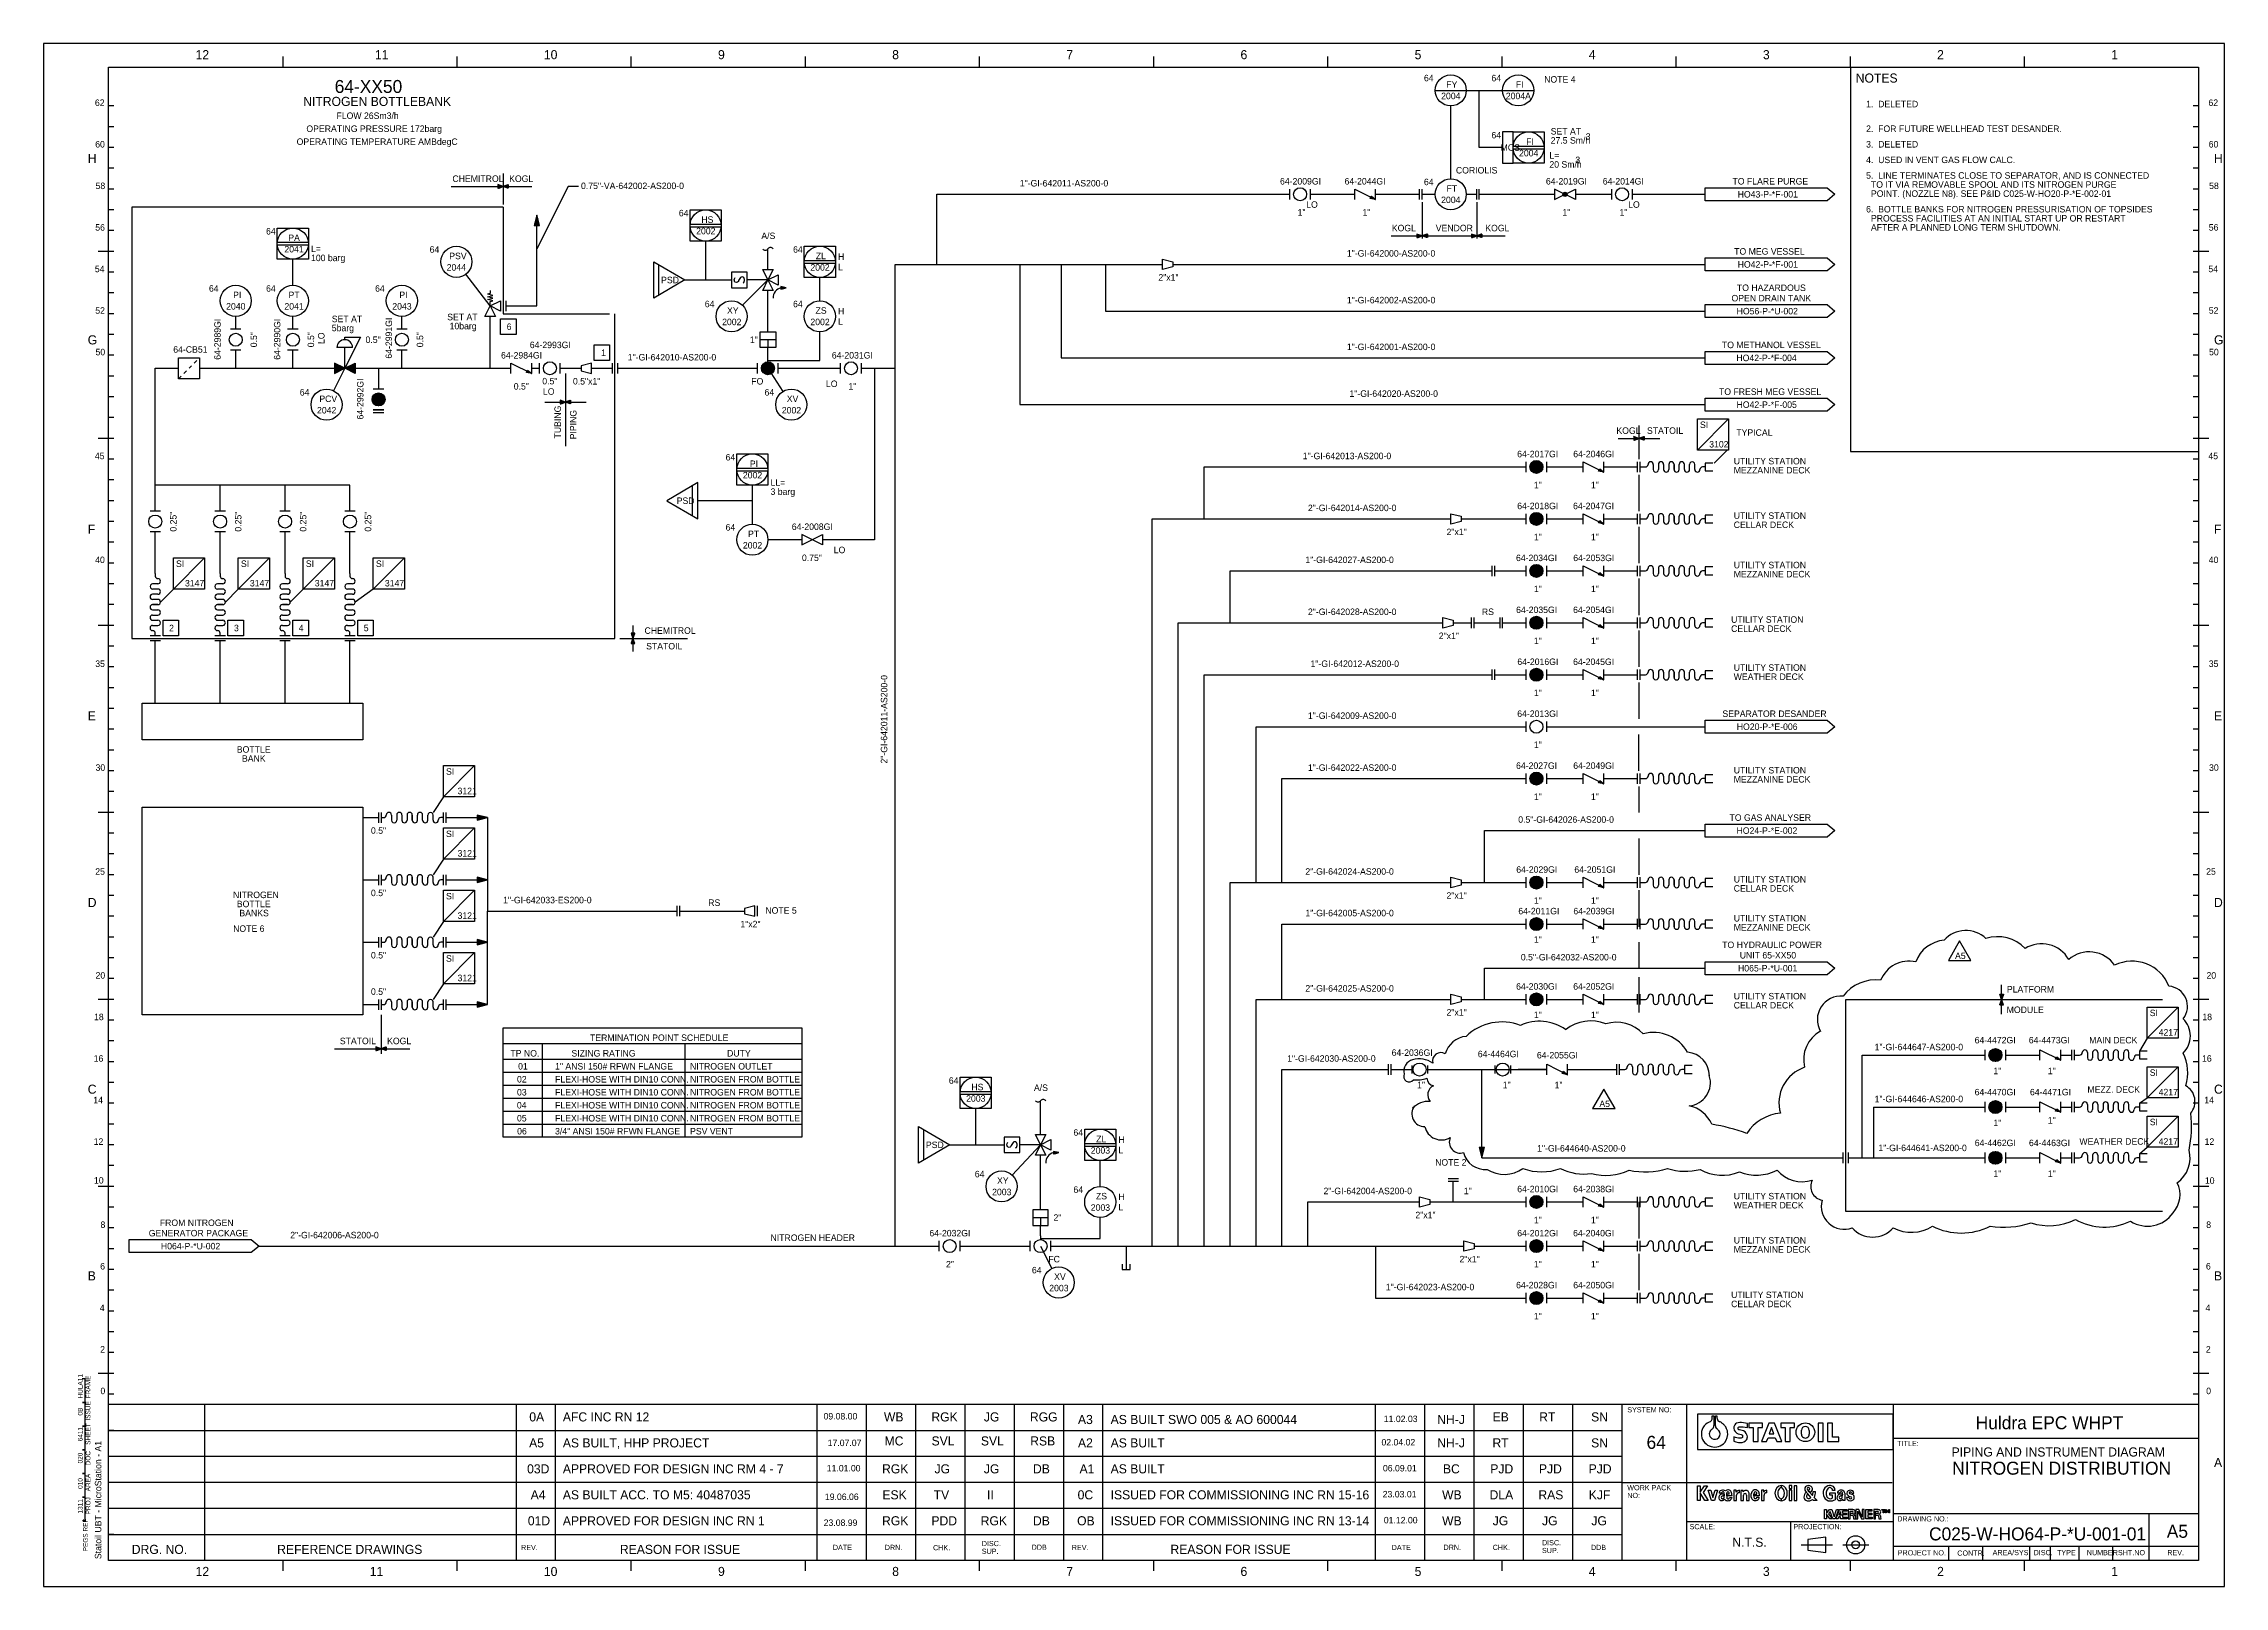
# Model space of a CAD drawing. Extents: x 0 to 840, y 0 to 594.
import ezdxf

# ---------------------------------------------------------------- set-up
doc = ezdxf.new("R2010")
doc.units = 0
for name, color, linetype in [('01-LIN-025-A', 7, 'Continuous'), ('05-LIN-035-B', 7, 'Continuous'), ('08-LIN-050-A', 7, 'Continuous'), ('14-LIN-025-DASH', 7, 'Continuous'), ('15-LIN-025-PHAN', 7, 'Continuous'), ('18-LIN-025-SP', 7, 'Continuous'), ('34-TXT-018', 7, 'Continuous'), ('35-TXT-025', 7, 'Continuous'), ('36-TXT-035', 7, 'Continuous'), ('37-TXT-050', 7, 'Continuous'), ('39-TXT-100', 7, 'Continuous'), ('40-', 7, 'Continuous'), ('43-', 7, 'Continuous'), ('45-', 7, 'Continuous'), ('47-', 7, 'Continuous'), ('49-LOG-UD', 7, 'Continuous'), ('50-REV-035-TRNG', 7, 'Continuous'), ('51-REV-035-CLD', 7, 'Continuous')]:
    doc.layers.add(name, color=color, linetype=linetype)

msp = doc.modelspace()

# ---------------------------------------------------------------- texts
at = {"layer": '34-TXT-018'}
for s, p in [('HULA11', (15, 72.35)), ('FRAME', (18, 72.43)), ('0B', (15, 65.78)), ('ISSUE', (18, 63.83)), ('6411', (15, 55.87)), ('SHEET', (18, 54.51)), ('020', (15, 47.33)), ('DOC', (18, 46.6)), ('AREA', (18, 36.59)), ('010', (15, 37.54)), ('PROJ', (18, 27.73)), ('1311', (15, 28.05)), ('PEGS REF', (17, 13.49))]:
    msp.add_text(s, height=1.8, rotation=89.9544, dxfattribs=at).set_placement(p)
at = {"layer": '35-TXT-025'}
for s, p in [('64', (531.68, 579.5)), ('64', (557.68, 579.5)), ('NOTE 4', (578, 579)), ('2004', (538.31, 572.6)), ('FY', (540.29, 577)), ('2004A', (563.21, 572.6)), ('FI', (567.06, 577)), ('1.  DELETED', (702, 569.5)), ('FLOW 26Sm3/h', (112.81, 565)), ('OPERATING TEMPERATURE AMBdegC', (97.45, 555)), ('OPERATING PRESSURE 172barg', (101.22, 560)), ('64', (557.68, 557.5)), ('MCS', (561.2, 552.75)), ('FI', (571.06, 555)), ('SET AT', (580.5, 559)), ('27.5 Sm/h', (580.5, 555.5)), ('3', (594, 557)), ('3.  DELETED', (702, 554)), ('2.  FOR FUTURE WELLHEAD TEST DESANDER.', (702, 560)), ('CORIOLIS', (544, 544)), ('2004', (568.31, 550.6)), ('20 Sm/h', (580, 546.25)), ('L=', (580, 549.75)), ('3', (590, 548)), ('4.  USED IN VENT GAS FLOW CALC.', (702, 548)), ('CHEMITROL', (157.46, 540.75)), ('KOGL', (179.31, 540.75)), ('0.75"-VA-642002-AS200-0', (207, 538)), ('1"-GI-642011-AS200-0', (376, 539)), ('64-2009GI', (476.24, 539.75)), ('64-2044GI', (501.09, 539.75)), ('64', (531.68, 539.5)), ('FT', (540.39, 537)), ('64-2019GI', (578.66, 539.75)), ('64-2014GI', (600.57, 539.75)), ('TO FLARE PURGE', (650.53, 539.75)), ('5.  LINE TERMINATES CLOSE TO SEPARATOR, AND IS CONNECTED', (702, 542)), ('  TO IT VIA REMOVABLE SPOOL AND ITS NITROGEN PURGE', (702, 538.5)), ('  POINT. (NOZZLE N8). SEE P&ID C025-W-HO20-P-*E-002-01', (702, 535)), ('64', (244.68, 527.5)), ('1"', (483.02, 527.8)), ('LO', (486.34, 530.8)), ('1"', (508.02, 527.8)), ('2004', (538.31, 532.6)), ('1"', (585.02, 527.8)), ('1"', (607.02, 527.8)), ('LO', (610.34, 530.8)), ('HO43-P-*F-001', (652.52, 534.75)), ('6.  BOTTLE BANKS FOR NITROGEN PRESSURISATION OF TOPSIDES', (702, 529)), ('64', (85.68, 520.5)), ('2002', (251.35, 520.6)), ('HS', (253.34, 525)), ('A/S', (276.46, 518.75)), ('KOGL', (519.31, 521.75)), ('VENDOR', (536.23, 521.75)), ('KOGL', (555.31, 521.75)), ('  AFTER A PLANNED LONG TERM SHUTDOWN.', (702, 522)), ('  PROCESS FACILITIES AT AN INITIAL START UP OR RESTART', (702, 525.5)), ('2041', (92.74, 513.6)), ('PA', (94.24, 518)), ('100 barg', (103, 510.25)), ('L=', (103, 513.75)), ('64', (148.68, 513.5)), ('PSV', (156.25, 511)), ('64', (288.68, 513.5)), ('ZL', (297.43, 511)), ('H', (306, 510.75)), ('1"-GI-642000-AS200-0', (502, 512)), ('TO MEG VESSEL', (651.19, 512.75)), ('2044', (155.26, 506.6)), ('PSD', (237.85, 501.75)), ('2002', (295.35, 506.6)), ('L', (306, 506.75)), ('2"x1"', (429.39, 502.75)), ('HO42-P-*F-001', (652.52, 507.75)), ('64', (63.68, 498.5)), ('PI', (73.01, 496)), ('64', (85.68, 498.5)), ('PT', (94.34, 496)), ('64', (127.68, 498.5)), ('PI', (137.01, 496)), ('1"-GI-642002-AS200-0', (502, 494)), ('OPEN DRAIN TANK', (650.15, 494.75)), ('TO HAZARDOUS', (652.23, 498.75)), ('2040', (70.31, 491.6)), ('2041', (92.74, 491.6)), ('SET AT', (111, 486.75)), ('2043', (134.31, 491.6)), ('SET AT', (155.46, 487.5)), ('64', (254.68, 492.5)), ('2002', (261.35, 485.6)), ('XY', (263.24, 490)), ('64', (288.68, 492.5)), ('2002', (295.35, 485.6)), ('ZS', (297.34, 490)), ('H', (306, 489.75)), ('L', (306, 485.75)), ('HO56-P-*U-002', (652.13, 489.75)), ('5barg', (111, 483.25)), ('0.5"', (124, 478.75)), ('10barg', (156.37, 484)), ('6', (178.38, 483.75)), ('64-2993GI', (187.28, 476.75)), ('1"', (272.03, 478.75)), ('TO METHANOL VESSEL', (646.46, 476.75)), ('64-CB51', (49.94, 475)), ('64-2984GI', (176.19, 472.75)), ('1', (214.76, 473.75)), ('1"-GI-642010-AS200-0', (225, 472)), ('64-2031GI', (303.61, 472.75)), ('1"-GI-642001-AS200-0', (502, 476)), ('HO42-P-*F-004', (652.04, 471.75)), ('0.5"', (181.09, 460.8)), ('0.5"', (192.09, 462.8)), ('0.5"x1"', (203.89, 462.75)), ('FO', (272.58, 462.75)), ('LO', (301.34, 461.8)), ('1"', (310.02, 460.8)), ('64', (98.68, 458.5)), ('2042', (105.31, 451.6)), ('PCV', (106.2, 456)), ('LO', (192.34, 458.8)), ('64', (277.68, 458.5)), ('2002', (284.35, 451.6)), ('XV', (286.24, 456)), ('1"-GI-642020-AS200-0', (503, 458)), ('TO FRESH MEG VESSEL', (645.33, 458.75)), ('HO42-P-*F-005', (652.09, 453.75)), ('KOGL', (605.81, 443.75)), ('STATOIL', (617.59, 443.75)), ('SI', (638, 446)), ('TYPICAL', (652, 443)), ('64-2017GI', (567.6, 434.75)), ('64-2046GI', (589.19, 434.75)), ('3102', (641.56, 438.5)), ('64', (262.68, 433.5)), ('2002', (269.35, 426.6)), ('PI', (272.01, 431)), ('1"-GI-642013-AS200-0', (485, 434)), ('UTILITY STATION', (651, 432)), ('MEZZANINE DECK', (651, 428.5)), ('3 barg', (280, 420.25)), ('LL=', (280, 423.75)), ('1"', (574.02, 422.8)), ('1"', (596.02, 422.8)), ('PSD', (243.85, 416.75)), ('2"-GI-642014-AS200-0', (487, 414)), ('64-2018GI', (567.61, 414.75)), ('64-2047GI', (589.13, 414.75)), ('UTILITY STATION', (651, 411)), ('64', (262.68, 406.5)), ('PT', (271.34, 404)), ('64-2008GI', (288.19, 406.75)), ('2"x1"', (540.39, 404.75)), ('1"', (574.02, 402.8)), ('1"', (596.02, 402.8)), ('CELLAR DECK', (651, 407.5)), ('SI', (51, 392.5)), ('SI', (76, 392.5)), ('SI', (101, 392.5)), ('SI', (128, 392.5)), ('2002', (269.35, 399.6)), ('0.75"', (292.09, 394.8)), ('LO', (304.34, 397.8)), ('1"-GI-642027-AS200-0', (486, 394)), ('64-2034GI', (567.14, 394.75)), ('64-2053GI', (589.19, 394.75)), ('3147', (54.45, 385)), ('3147', (79.45, 385)), ('3147', (104.45, 385)), ('3147', (131.45, 385)), ('UTILITY STATION', (651, 392)), ('MEZZANINE DECK', (651, 388.5)), ('1"', (574.02, 382.8)), ('1"', (596.02, 382.8)), ('2', (48.33, 367.75)), ('3', (73.33, 367.75)), ('4', (98.28, 367.75)), ('5', (123.33, 367.75)), ('2"-GI-642028-AS200-0', (487, 374)), ('RS', (554, 374)), ('64-2035GI', (567.19, 374.75)), ('64-2054GI', (589.14, 374.75)), ('CELLAR DECK', (650, 367.5)), ('UTILITY STATION', (650, 371)), ('CHEMITROL', (231.46, 366.75)), ('STATOIL', (232.09, 360.75)), ('2"x1"', (537.39, 364.75)), ('1"', (574.02, 362.8)), ('1"', (596.02, 362.8)), ('1"-GI-642012-AS200-0', (488, 354)), ('64-2016GI', (567.66, 354.75)), ('64-2045GI', (589.14, 354.75)), ('UTILITY STATION', (651, 352.5)), ('1"', (574.02, 342.8)), ('1"', (596.02, 342.8)), ('WEATHER DECK', (651, 349)), ('1"-GI-642009-AS200-0', (487, 334)), ('64-2013GI', (567.61, 334.75)), ('SEPARATOR DESANDER', (646.65, 334.75)), ('HO20-P-*E-006', (652.18, 329.75)), ('BOTTLE', (74.42, 321)), ('BANK', (76.4, 317.5)), ('1"', (574.02, 322.8)), ('SI', (155, 312.5)), ('1"-GI-642022-AS200-0', (487, 314)), ('64-2027GI', (567.17, 314.75)), ('64-2049GI', (589.19, 314.75)), ('UTILITY STATION', (651, 313)), ('MEZZANINE DECK', (651, 309.5)), ('3121', (159.43, 305)), ('1"', (574.02, 302.8)), ('1"', (596.02, 302.8)), ('0.5"-GI-642026-AS200-0', (568, 294)), ('TO GAS ANALYSER', (649.39, 294.75)), ('0.5"', (126.09, 289.75)), ('SI', (155, 288.5)), ('HO24-P-*E-002', (652.09, 289.75)), ('3121', (159.43, 281)), ('64-2029GI', (567.24, 274.75)), ('64-2051GI', (589.61, 274.75)), ('2"-GI-642024-AS200-0', (486, 274)), ('CELLAR DECK', (651, 267.5)), ('UTILITY STATION', (651, 271)), ('NITROGEN', (72.95, 265)), ('BOTTLE', (74.42, 261.5)), ('BANKS', (75.41, 258)), ('0.5"', (126.09, 265.75)), ('SI', (155, 264.5)), ('1"-GI-642033-ES200-0', (177, 263)), ('RS', (256, 262)), ('NOTE 5', (278, 259)), ('1"-GI-642005-AS200-0', (486, 258)), ('2"x1"', (540.39, 264.75)), ('64-2011GI', (568.04, 258.75)), ('1"', (574.02, 262.8)), ('64-2039GI', (589.24, 258.75)), ('1"', (596.02, 262.8)), ('NOTE 6', (73, 252)), ('3121', (159.43, 257)), ('1"x2"', (268.39, 253.75)), ('UTILITY STATION', (651, 256)), ('MEZZANINE DECK', (651, 252.5)), ('0.5"', (126.09, 241.75)), ('1"', (574.02, 247.8)), ('1"', (596.02, 247.8)), ('TO HYDRAULIC POWER', (646.56, 245.75)), ('UNIT 65-XX50', (653.31, 241.75)), ('SI', (155, 240.5)), ('3121', (159.43, 233)), ('0.5"-GI-642032-AS200-0', (569, 241)), ('H065-P-*U-001', (652.66, 236.75)), ('0.5"', (126.09, 227.75)), ('2"-GI-642025-AS200-0', (486, 229)), ('64-2030GI', (567.19, 229.75)), ('64-2052GI', (589.19, 229.75)), ('UTILITY STATION', (651, 226)), ('PLATFORM', (756.22, 228.65)), ('2"x1"', (540.39, 219.75)), ('1"', (574.02, 218.8)), ('1"', (596.02, 218.8)), ('CELLAR DECK', (651, 222.5)), ('MODULE', (756.14, 220.76)), ('SI', (811.25, 219.56)), ('STATOIL', (114.09, 208.75)), ('KOGL', (132.31, 208.75)), ('TERMINATION POINT SCHEDULE', (210.46, 210)), ('64-4472GI', (743.8, 209.06)), ('64-4473GI', (764.67, 209.06)), ('MAIN DECK', (787.92, 209.06)), ('4217', (814.68, 212.06)), ('TP NO.', (179.81, 204)), ('SIZING RATING', (203.31, 204)), ('DUTY', (263.26, 204)), ('1"-GI-642030-AS200-0', (479, 202)), ('64-2036GI', (519.24, 204.26)), ('64-4464GI', (552.44, 203.74)), ('64-2055GI', (575.19, 203.26)), ('1"-GI-644647-AS200-0', (705.28, 206.41)), ('02', (182.34, 194)), ('01', (182.77, 199)), ('1" ANSI 150# RFWN FLANGE', (197, 199)), ('FLEXI-HOSE WITH DIN10 CONN.', (197, 194)), ('NITROGEN OUTLET', (249, 199)), ('NITROGEN FROM BOTTLE', (249, 194)), ('64', (348.68, 193.5)), ('HS', (357.34, 191)), ('A/S', (381.46, 190.75)), ('1"', (529.02, 191.8)), ('1"', (562.02, 191.8)), ('1"', (582.02, 191.8)), ('1"', (751.03, 197.2)), ('1"', (771.99, 197.2)), ('SI', (811.25, 196.56)), ('04', (182.29, 184)), ('03', (182.34, 189)), ('FLEXI-HOSE WITH DIN10 CONN.', (197, 189)), ('FLEXI-HOSE WITH DIN10 CONN.', (197, 184)), ('NITROGEN FROM BOTTLE', (249, 189)), ('NITROGEN FROM BOTTLE', (249, 184)), ('2003', (355.35, 186.6)), ('1"-GI-644646-AS200-0', (705.28, 186.41)), ('64-4470GI', (743.8, 189.06)), ('64-4471GI', (765.11, 189.06)), ('MEZZ. DECK', (787.25, 190.06)), ('4217', (814.68, 189.06)), ('05', (182.34, 179)), ('06', (182.39, 174)), ('3/4" ANSI 150# RFWN FLANGE', (197, 174)), ('FLEXI-HOSE WITH DIN10 CONN.', (197, 179)), ('NITROGEN FROM BOTTLE', (249, 179)), ('PSV VENT', (249, 174)), ('1"', (751.03, 177.2)), ('1"', (771.99, 178.2)), ('SI', (811.25, 177.56)), ('PSD', (339.85, 168.75)), ('64', (396.68, 173.5)), ('2003', (403.35, 166.6)), ('ZL', (405.43, 171)), ('H', (414, 170.75)), ('L', (414, 166.75)), ('1"-GI-644640-AS200-0', (575.28, 167.41)), ('1"-GI-644641-AS200-0', (706.71, 167.57)), ('64-4462GI', (743.85, 169.5)), ('64-4463GI', (764.73, 169.5)), ('WEATHER DECK', (784.16, 170.06)), ('4217', (814.68, 170.06)), ('64', (358.68, 157.5)), ('NOTE 2', (536, 162)), ('1"', (751.03, 157.65)), ('1"', (771.99, 157.65)), ('2003', (365.35, 150.6)), ('XY', (367.24, 155)), ('64', (396.68, 151.5)), ('ZS', (405.34, 149)), ('H', (414, 148.75)), ('2"-GI-642004-AS200-0', (493, 151)), ('1"', (547.03, 151)), ('64-2010GI', (567.61, 151.75)), ('64-2038GI', (589.19, 151.75)), ('UTILITY STATION', (651, 149)), ('2"', (389, 140.75)), ('2003', (403.35, 144.6)), ('L', (414, 144.75)), ('2"x1"', (528.39, 141.75)), ('WEATHER DECK', (651, 145.5)), ('GENERATOR PACKAGE', (40.5, 134.75)), ('FROM NITROGEN', (44.76, 138.75)), ('2"-GI-642006-AS200-0', (95, 134)), ('NITROGEN HEADER', (280, 133)), ('64-2032GI', (341.19, 134.75)), ('64-2012GI', (567.61, 134.75)), ('1"', (574.02, 139.8)), ('64-2040GI', (589.14, 134.75)), ('1"', (596.02, 139.8)), ('UTILITY STATION', (651, 132)), ('H064-P-*U-002', (45.18, 129.75)), ('FC', (387, 124.75)), ('2"x1"', (545.39, 124.75)), ('MEZZANINE DECK', (651, 128.5)), ('2"', (347.59, 122.8)), ('64', (380.68, 120.5)), ('XV', (389.24, 118)), ('1"', (574.02, 122.8)), ('1"', (596.02, 122.8)), ('2003', (387.35, 113.6)), ('1"-GI-642023-AS200-0', (517, 114)), ('64-2028GI', (567.19, 114.75)), ('64-2050GI', (589.19, 114.75)), ('CELLAR DECK', (650, 107.5)), ('UTILITY STATION', (650, 111)), ('1"', (574.02, 102.8)), ('1"', (596.02, 102.8)), ('09.08.00', (300.42, 64.25)), ('11.02.03', (516.21, 63.25)), ('17.07.07', (302, 54)), ('02.04.02', (515.31, 54.25)), ('11.01.00', (301.65, 44.25)), ('06.09.01', (515.89, 44.25)), ('19.06.06', (300.93, 33.25)), ('23.03.01', (515.8, 34.25)), ('23.08.99', (300.46, 23.25)), ('01.12.00', (516.22, 24.25))]:
    msp.add_text(s, height=2.5, dxfattribs=at).set_placement(p)
for s, p in [('64-2989GI', (68.2, 472.28)), ('64-2990GI', (91.2, 472.28)), ('64-2991GI', (134.2, 472.71)), ('0.5"', (82.2, 477.09)), ('0.5"', (104.2, 477.09)), ('LO', (108.2, 478.34)), ('0.5"', (146.2, 477.09)), ('64-2992GI', (123.2, 449.28)), ('TUBING', (199.25, 441.98)), ('PIPING', (205.25, 441.64)), ('0.25"', (51.2, 406.1)), ('0.25"', (76.2, 406.1)), ('0.25"', (101.2, 406.1)), ('0.25"', (126.2, 406.1)), ('2"-GI-642011-AS200-0', (324.97, 316.8))]:
    msp.add_text(s, height=2.5, rotation=89.9544, dxfattribs=at).set_placement(p)
at = {"layer": '36-TXT-035'}
for s, p in [('NOTES', (698, 579)), ('NITROGEN BOTTLEBANK', (99.99, 570)), ('0A', (187.08, 63.5)), ('AFC INC RN 12', (200, 63.5)), ('WB', (323.67, 63.5)), ('RGK', (341.95, 63.5)), ('JG', (362.17, 63.5)), ('RGG', (379.89, 63.5)), ('A3', (398.42, 62.5)), ('AS BUILT SWO 005 & AO 600044', (411, 62.5)), ('NH-J', (536.8, 62.5)), ('EB', (558.13, 63.5)), ('RT', (576.07, 63.5)), ('SN', (596.07, 63.5)), ('A5', (187.01, 53.5)), ('AS BUILT, HHP PROJECT', (200, 53.5)), ('MC', (323.92, 54.25)), ('SVL', (342.02, 54.25)), ('SVL', (361.02, 54.25)), ('RSB', (380.02, 54.25)), ('A2', (398.42, 53.5)), ('AS BUILT', (411, 53.5)), ('NH-J', (536.8, 53.5)), ('RT', (558.07, 53.5)), ('SN', (596.07, 53.5)), ('PIPING AND INSTRUMENT DIAGRAM', (734.93, 50)), ('03D', (186.23, 43.5)), ('APPROVED FOR DESIGN INC RM 4 - 7', (200, 43.5)), ('RGK', (322.95, 43.5)), ('JG', (343.17, 43.5)), ('JG', (362.17, 43.5)), ('DB', (381.09, 43.5)), ('A1', (399.03, 43.5)), ('AS BUILT', (411, 43.5)), ('BC', (539, 43.5)), ('PJD', (557.23, 43.5)), ('PJD', (575.96, 43.5)), ('PJD', (595.11, 43.5)), ('A4', (187.61, 33.5)), ('AS BUILT ACC. TO M5: 40487035', (200, 33.5)), ('ESK', (323.09, 33.5)), ('TV', (342.83, 33.5)), ('II', (363.38, 33.5)), ('0C', (398.29, 33.5)), ('ISSUED FOR COMMISSIONING INC RN 15-16', (411, 33.5)), ('WB', (538.67, 33.5)), ('DLA', (556.96, 33.5)), ('RAS', (575.76, 33.5)), ('KJF', (595.17, 33.5)), ('01D', (186.52, 23.5)), ('APPROVED FOR DESIGN INC RN 1', (200, 23.5)), ('RGK', (322.95, 23.5)), ('PDD', (341.96, 23.5)), ('RGK', (360.95, 23.5)), ('DB', (381.09, 23.5)), ('OB', (398.08, 23.5)), ('ISSUED FOR COMMISSIONING INC RN 13-14', (411, 23.5)), ('WB', (538.67, 23.5)), ('JG', (558.17, 23.5)), ('JG', (577.17, 23.5)), ('JG', (596.17, 23.5)), ('N.T.S.', (650.46, 15.25))]:
    msp.add_text(s, height=3.5, dxfattribs=at).set_placement(p)
at = {"layer": '37-TXT-050'}
for s, p in [('64-XX50', (112.12, 575)), ('Huldra EPC WHPT', (744.21, 60.5)), ('64', (617.42, 52.95)), ('NITROGEN DISTRIBUTION', (735.14, 43)), ('C025-W-HO64-P-*U-001-01', (726.24, 17.7)), ('A5', (817.81, 18.7))]:
    msp.add_text(s, height=5, dxfattribs=at).set_placement(p)
at = {"layer": '39-TXT-100'}
for s, height, p in [('62', 2.5, (19.76, 570)), ('62', 2.5, (833.86, 570)), ('60', 2.5, (19.87, 554)), ('60', 2.5, (833.97, 554)), ('58', 2.5, (20.02, 538)), ('58', 2.5, (834.12, 538)), ('56', 2.5, (19.89, 522)), ('56', 2.5, (833.99, 522)), ('54', 2.5, (19.74, 506)), ('54', 2.5, (833.84, 506)), ('52', 2.5, (19.89, 490)), ('52', 2.5, (833.98, 490)), ('50', 2.5, (20, 474)), ('50', 2.5, (834.1, 474)), ('45', 2.5, (19.74, 434)), ('45', 2.5, (833.84, 434)), ('40', 2.5, (19.86, 394)), ('40', 2.5, (833.96, 394)), ('35', 2.5, (19.89, 354)), ('35', 2.5, (833.98, 354)), ('30', 2.5, (20, 314)), ('30', 2.5, (834.1, 314)), ('25', 2.5, (19.89, 274)), ('25', 2.5, (832.98, 274)), ('20', 2.5, (20, 234)), ('20', 2.5, (833.1, 234)), ('18', 2.5, (19.42, 218)), ('18', 2.5, (831.52, 218)), ('16', 2.5, (19.29, 202)), ('16', 2.5, (831.39, 202)), ('14', 2.5, (19.14, 186)), ('14', 2.5, (832.24, 186)), ('12', 2.5, (19.28, 170)), ('12', 2.5, (832.38, 170)), ('10', 2.5, (19.4, 155.1)), ('10', 2.5, (832.49, 155)), ('8', 2.5, (21.91, 138)), ('8', 2.5, (833.01, 138)), ('6', 2.5, (21.79, 122)), ('6', 2.5, (832.89, 122)), ('4', 2.5, (21.64, 106)), ('4', 2.5, (832.74, 106)), ('2', 2.5, (21.78, 90)), ('2', 2.5, (832.88, 90)), ('0', 2.5, (21.89, 74)), ('0', 2.5, (832.99, 74)), ('SYSTEM NO:', 2, (610, 67)), ('TITLE:', 2, (714, 54)), ('WORK PACK', 2, (610, 37)), ('NO:', 2, (610, 34)), ('DRAWING NO.:', 2, (714, 25)), ('DISC.', 2, (361.36, 15.5)), ('DISC.', 2, (577.15, 15.81)), ('SCALE:', 2, (634, 22)), ('PROJECTION:', 2, (674, 22)), ('REV.', 2, (183.91, 13.97)), ('DATE', 2, (304, 14)), ('DRN.', 2, (324, 14)), ('CHK.', 2, (342.6, 13.89)), ('SUP.', 2, (361.36, 12.5)), ('DDB', 2, (380.56, 14.07)), ('REV.', 2, (396.05, 13.96)), ('DATE', 2, (519.26, 13.98)), ('DRN.', 2, (539.22, 14.04)), ('CHK.', 2, (558.17, 14.01)), ('SUP.', 2, (577.15, 12.81)), ('DDB', 2, (596, 14)), ('PROJECT NO.', 2, (714.19, 11.92)), ('CONTR.', 2, (737.12, 11.81)), ('AREA/SYS', 2, (750.73, 12.01)), ('DISC.', 2, (766.53, 12)), ('TYPE', 2, (775.53, 12)), ('NUMBER', 2, (787, 12)), ('SHT.NO', 2, (799, 12)), ('REV.', 2, (818, 12))]:
    msp.add_text(s, height=height, dxfattribs=at).set_placement(p)
msp.add_text('Statoil UBT - MicroStation - A1', height=2.5, rotation=89.99999, dxfattribs=at).set_placement((22.24, 10.48))
at = {"layer": '40-'}
for s, p in [('12', (58.54, 588)), ('11', (127.62, 588)), ('10', (192.7, 588)), ('9', (259.78, 588)), ('8', (326.86, 588)), ('7', (393.94, 588)), ('6', (461.02, 588)), ('5', (528.1, 588)), ('4', (595.18, 588)), ('3', (662.26, 588)), ('2', (729.34, 588)), ('1', (796.42, 588)), ('H', (17, 548.06)), ('H', (836, 548.06)), ('G', (17, 478.19)), ('G', (836, 478.19)), ('F', (17, 405.31)), ('F', (836, 405.31)), ('E', (17, 333.44)), ('E', (836, 333.44)), ('D', (17, 261.56)), ('D', (836, 261.56)), ('C', (17, 189.69)), ('C', (836, 189.69)), ('B', (17, 117.81)), ('B', (836, 117.81)), ('A', (836, 45.94)), ('DRG. NO.', (33.96, 12.49)), ('REFERENCE DRAWINGS', (89.96, 12.49)), ('REASON FOR ISSUE', (221.96, 12.49)), ('REASON FOR ISSUE', (434.03, 12.51)), ('12', (58.54, 4)), ('11', (125.62, 4)), ('10', (192.7, 4)), ('9', (259.78, 4)), ('8', (326.86, 4)), ('7', (393.94, 4)), ('6', (461.02, 4)), ('5', (528.1, 4)), ('4', (595.18, 4)), ('3', (662.26, 4)), ('2', (729.34, 4)), ('1', (796.42, 4))]:
    msp.add_text(s, height=3.5, dxfattribs=at).set_placement(p)
at = {"layer": '50-REV-035-TRNG'}
for p in [(736.25, 241.55), (599.25, 184.55)]:
    msp.add_text('A5', height=2.5, dxfattribs=at).set_placement(p)

# ---------------------------------------------------------------- linework, layer by layer
at = {"layer": '01-LIN-025-A'}
for p, q in [((536, 576), (548, 576)), ((562, 576), (574, 576)), ((566, 548), (566, 560)), ((566, 560), (578, 560)), ((566, 554.5), (578, 554.5)), ((578, 560), (578, 548)), ((566, 553.5), (578, 553.5)), ((578, 548), (566, 548)), ((157, 539), (188, 539)), ((175, 539.68), (175.02, 539.69)), ((175, 539.63), (175.07, 539.68)), ((175, 539.58), (175.11, 539.66)), ((175, 539.53), (175.16, 539.64)), ((175, 539.48), (175.21, 539.63)), ((175, 539.43), (175.26, 539.61)), ((175, 539.38), (175.3, 539.59)), ((175, 539.33), (175.35, 539.58)), ((175, 539.28), (175.4, 539.56)), ((175, 539.23), (175.44, 539.54)), ((175, 539.19), (175.49, 539.53)), ((175, 539.13), (175.54, 539.51)), ((175, 539.09), (175.59, 539.5)), ((175, 539.04), (175.63, 539.48)), ((175, 538.99), (175.68, 539.46)), ((175, 538.94), (175.73, 539.45)), ((175, 538.89), (175.77, 539.43)), ((175, 538.84), (175.82, 539.41)), ((175, 538.79), (175.87, 539.4)), ((175, 538.74), (175.92, 539.38)), ((175, 538.69), (175.96, 539.36)), ((175, 538.64), (176.01, 539.35)), ((175, 538.59), (176.06, 539.33)), ((175, 538.54), (176.1, 539.31)), ((175, 538.49), (176.15, 539.3)), ((175, 538.44), (176.2, 539.28)), ((175, 538.39), (176.25, 539.26)), ((175, 538.34), (176.29, 539.25)), ((175.02, 538.31), (176.34, 539.23)), ((175.16, 538.36), (176.39, 539.21)), ((175.3, 538.41), (176.43, 539.2)), ((175.44, 538.46), (176.48, 539.18)), ((175.58, 538.5), (176.53, 539.17)), ((175.73, 538.55), (176.58, 539.15)), ((175.87, 538.6), (176.62, 539.13)), ((176.01, 538.65), (176.67, 539.12)), ((176.15, 538.7), (176.72, 539.1)), ((176.29, 538.75), (176.77, 539.08)), ((176.43, 538.8), (176.81, 539.07)), ((176.57, 538.85), (176.86, 539.05)), ((176.72, 538.9), (176.91, 539.03)), ((176.86, 538.95), (176.95, 539.02)), ((177, 544), (177, 532)), ((177.14, 538.95), (177.05, 539.02)), ((177.28, 538.9), (177.1, 539.03)), ((177.43, 538.85), (177.14, 539.05)), ((177.57, 538.8), (177.19, 539.07)), ((177.71, 538.75), (177.24, 539.08)), ((177.85, 538.7), (177.28, 539.1)), ((177.99, 538.65), (177.33, 539.12)), ((178.13, 538.6), (177.38, 539.13)), ((178.27, 538.55), (177.43, 539.15)), ((178.42, 538.5), (177.47, 539.17)), ((178.56, 538.46), (177.52, 539.18)), ((178.7, 538.41), (177.57, 539.2)), ((178.84, 538.36), (177.61, 539.21)), ((178.98, 538.31), (177.66, 539.23)), ((179, 538.34), (177.71, 539.25)), ((179, 538.39), (177.76, 539.26)), ((179, 538.44), (177.8, 539.28)), ((179, 538.49), (177.85, 539.3)), ((179, 538.54), (177.9, 539.31)), ((179, 538.59), (177.94, 539.33)), ((179, 538.64), (177.99, 539.35)), ((179, 538.69), (178.04, 539.36)), ((179, 538.74), (178.09, 539.38)), ((179, 538.79), (178.13, 539.4)), ((179, 538.84), (178.18, 539.41)), ((179, 538.89), (178.23, 539.43)), ((179, 538.94), (178.27, 539.45)), ((179, 538.99), (178.32, 539.46)), ((179, 539.04), (178.37, 539.48)), ((179, 539.09), (178.41, 539.5)), ((179, 539.13), (178.46, 539.51)), ((179, 539.19), (178.51, 539.53)), ((179, 539.23), (178.56, 539.54)), ((179, 539.28), (178.6, 539.56)), ((179, 539.33), (178.65, 539.58)), ((179, 539.38), (178.7, 539.59)), ((179, 539.43), (178.74, 539.61)), ((179, 539.48), (178.79, 539.63)), ((179, 539.53), (178.84, 539.64)), ((179, 539.58), (178.89, 539.66)), ((179, 539.63), (178.93, 539.68)), ((179, 539.68), (178.98, 539.69)), ((480, 534), (480, 538)), ((488, 534), (488, 538)), ((505, 534), (505, 538)), ((505, 538), (513, 534)), ((513, 534), (513, 538)), ((530, 534), (530, 538)), ((531, 534), (531, 538)), ((552, 534), (552, 538)), ((553, 534), (553, 538)), ((582, 534), (590, 538)), ((590, 534), (582, 538)), ((582, 538), (582, 534)), ((590, 538), (590, 534)), ((604, 534), (604, 538)), ((612, 534), (612, 538)), ((640, 538.5), (687, 538.5)), ((640, 533.5), (640, 538.5)), ((687, 538.5), (690, 536)), ((249, 518), (249, 530)), ((249, 530), (261, 530)), ((261, 530), (261, 518)), ((510.98, 534.43), (511.42, 535.33)), ((513, 534), (510.98, 534.43)), ((511.03, 534.52), (511.38, 535.24)), ((513, 534), (511.03, 534.52)), ((511.07, 534.61), (511.33, 535.15)), ((513, 534), (511.07, 534.61)), ((511.11, 534.7), (511.29, 535.06)), ((513, 534), (511.11, 534.7)), ((511.2, 534.88), (511.25, 534.97)), ((513, 534), (511.2, 534.88)), ((511.29, 535.06), (513, 534)), ((511.33, 535.15), (513, 534)), ((511.38, 535.24), (513, 534)), ((511.42, 535.33), (513, 534)), ((531, 533), (531, 519)), ((552, 533), (552, 519)), ((687, 533.5), (640, 533.5)), ((690, 536), (687, 533.5)), ((90, 511), (90, 523)), ((90, 523), (102, 523)), ((102, 523), (102, 511)), ((189.05, 524), (189.01, 524.04)), ((189.19, 524), (189.04, 524.15)), ((189.33, 524), (189.07, 524.27)), ((189.47, 524), (189.1, 524.38)), ((189.61, 524), (189.12, 524.49)), ((189.76, 524), (189.15, 524.6)), ((189.9, 524), (189.18, 524.72)), ((190.04, 524), (189.21, 524.83)), ((190.18, 524), (189.24, 524.94)), ((190.32, 524), (189.26, 525.06)), ((190.46, 524), (189.29, 525.17)), ((190.6, 524), (189.32, 525.28)), ((190.74, 524), (189.35, 525.4)), ((190.89, 524), (189.38, 525.51)), ((190.99, 524.04), (189.41, 525.62)), ((190.94, 524.23), (189.43, 525.74)), ((190.9, 524.41), (189.46, 525.85)), ((190.85, 524.6), (189.49, 525.96)), ((190.8, 524.79), (189.52, 526.08)), ((190.76, 524.98), (189.55, 526.19)), ((190.71, 525.17), (189.58, 526.3)), ((190.66, 525.36), (189.6, 526.42)), ((190.61, 525.55), (189.63, 526.53)), ((190.57, 525.74), (189.66, 526.64)), ((190.52, 525.92), (189.69, 526.76)), ((190.47, 526.11), (189.72, 526.87)), ((190.43, 526.3), (189.74, 526.98)), ((190.38, 526.49), (189.77, 527.1)), ((190.33, 526.68), (189.8, 527.21)), ((190.28, 526.87), (189.83, 527.32)), ((190.24, 527.06), (189.86, 527.43)), ((190.19, 527.24), (189.89, 527.55)), ((190.14, 527.43), (189.91, 527.66)), ((190.09, 527.62), (189.94, 527.77)), ((190.05, 527.81), (189.97, 527.89)), ((249, 524.5), (261, 524.5)), ((249, 523.5), (261, 523.5)), ((90, 517.5), (102, 517.5)), ((90, 516.5), (102, 516.5)), ((261, 518), (249, 518)), ((293, 504), (293, 516)), ((293, 516), (305, 516)), ((305, 516), (305, 504)), ((519, 520), (563, 520)), ((529, 520.68), (529.02, 520.69)), ((529, 520.63), (529.07, 520.68)), ((529, 520.58), (529.11, 520.66)), ((529, 520.53), (529.16, 520.64)), ((529, 520.48), (529.21, 520.63)), ((529, 520.43), (529.26, 520.61)), ((529, 520.38), (529.3, 520.59)), ((529, 520.33), (529.35, 520.58)), ((529, 520.28), (529.4, 520.56)), ((529, 520.23), (529.44, 520.54)), ((529, 520.19), (529.49, 520.53)), ((529, 520.13), (529.54, 520.51)), ((529, 520.09), (529.59, 520.5)), ((529, 520.04), (529.63, 520.48)), ((529, 519.99), (529.68, 520.46)), ((529, 519.94), (529.73, 520.45)), ((529, 519.89), (529.77, 520.43)), ((529, 519.84), (529.82, 520.41)), ((529, 519.79), (529.87, 520.4)), ((529, 519.74), (529.92, 520.38)), ((529, 519.69), (529.96, 520.36)), ((529, 519.64), (530.01, 520.35)), ((529, 519.59), (530.06, 520.33)), ((529, 519.54), (530.1, 520.31)), ((529, 519.49), (530.15, 520.3)), ((529, 519.44), (530.2, 520.28)), ((529, 519.39), (530.25, 520.26)), ((529, 519.34), (530.29, 520.25)), ((529.02, 519.31), (530.34, 520.23)), ((529.16, 519.36), (530.39, 520.21)), ((529.3, 519.41), (530.43, 520.2)), ((529.44, 519.46), (530.48, 520.18)), ((529.58, 519.5), (530.53, 520.17)), ((529.73, 519.55), (530.58, 520.15)), ((529.87, 519.6), (530.62, 520.13)), ((530.01, 519.65), (530.67, 520.12)), ((530.15, 519.7), (530.72, 520.1)), ((530.29, 519.75), (530.77, 520.08)), ((530.43, 519.8), (530.81, 520.07)), ((530.57, 519.85), (530.86, 520.05)), ((530.72, 519.9), (530.91, 520.03)), ((530.86, 519.95), (530.95, 520.02)), ((531.14, 519.95), (531.05, 520.02)), ((531.28, 519.9), (531.1, 520.03)), ((531.43, 519.85), (531.14, 520.05)), ((531.57, 519.8), (531.19, 520.07)), ((531.71, 519.75), (531.24, 520.08)), ((531.85, 519.7), (531.28, 520.1)), ((531.99, 519.65), (531.33, 520.12)), ((532.13, 519.6), (531.38, 520.13)), ((532.27, 519.55), (531.43, 520.15)), ((532.42, 519.5), (531.47, 520.17)), ((532.56, 519.46), (531.52, 520.18)), ((532.7, 519.41), (531.57, 520.2)), ((532.84, 519.36), (531.61, 520.21)), ((532.98, 519.31), (531.66, 520.23)), ((533, 519.34), (531.71, 520.25)), ((533, 519.39), (531.76, 520.26)), ((533, 519.44), (531.8, 520.28)), ((533, 519.49), (531.85, 520.3)), ((533, 519.54), (531.9, 520.31)), ((533, 519.59), (531.94, 520.33)), ((533, 519.64), (531.99, 520.35)), ((533, 519.69), (532.04, 520.36)), ((533, 519.74), (532.09, 520.38)), ((533, 519.79), (532.13, 520.4)), ((533, 519.84), (532.18, 520.41)), ((533, 519.89), (532.23, 520.43)), ((533, 519.94), (532.27, 520.45)), ((533, 519.99), (532.32, 520.46)), ((533, 520.04), (532.37, 520.48)), ((533, 520.09), (532.41, 520.5)), ((533, 520.13), (532.46, 520.51)), ((533, 520.19), (532.51, 520.53)), ((533, 520.23), (532.56, 520.54)), ((533, 520.28), (532.6, 520.56)), ((533, 520.33), (532.65, 520.58)), ((533, 520.38), (532.7, 520.59)), ((533, 520.43), (532.74, 520.61)), ((533, 520.48), (532.79, 520.63)), ((533, 520.53), (532.84, 520.64)), ((533, 520.58), (532.89, 520.66)), ((533, 520.63), (532.93, 520.68)), ((533, 520.68), (532.98, 520.69)), ((550, 520.68), (550.02, 520.69)), ((550, 520.63), (550.07, 520.68)), ((550, 520.58), (550.11, 520.66)), ((550, 520.53), (550.16, 520.64)), ((550, 520.48), (550.21, 520.63)), ((550, 520.43), (550.26, 520.61)), ((550, 520.38), (550.3, 520.59)), ((550, 520.33), (550.35, 520.58)), ((550, 520.28), (550.4, 520.56)), ((550, 520.23), (550.44, 520.54)), ((550, 520.19), (550.49, 520.53)), ((550, 520.13), (550.54, 520.51)), ((550, 520.09), (550.59, 520.5)), ((550, 520.04), (550.63, 520.48)), ((550, 519.99), (550.68, 520.46)), ((550, 519.94), (550.73, 520.45)), ((550, 519.89), (550.77, 520.43)), ((550, 519.84), (550.82, 520.41)), ((550, 519.79), (550.87, 520.4)), ((550, 519.74), (550.92, 520.38)), ((550, 519.69), (550.96, 520.36)), ((550, 519.64), (551.01, 520.35)), ((550, 519.59), (551.06, 520.33)), ((550, 519.54), (551.1, 520.31)), ((550, 519.49), (551.15, 520.3)), ((550, 519.44), (551.2, 520.28)), ((550, 519.39), (551.25, 520.26)), ((550, 519.34), (551.29, 520.25)), ((550.02, 519.31), (551.34, 520.23)), ((550.16, 519.36), (551.39, 520.21)), ((550.3, 519.41), (551.43, 520.2)), ((550.44, 519.46), (551.48, 520.18)), ((550.58, 519.5), (551.53, 520.17)), ((550.73, 519.55), (551.58, 520.15)), ((550.87, 519.6), (551.62, 520.13)), ((551.01, 519.65), (551.67, 520.12)), ((551.15, 519.7), (551.72, 520.1)), ((551.29, 519.75), (551.77, 520.08)), ((551.43, 519.8), (551.81, 520.07)), ((551.57, 519.85), (551.86, 520.05)), ((551.72, 519.9), (551.91, 520.03)), ((551.86, 519.95), (551.95, 520.02)), ((552.14, 519.95), (552.05, 520.02)), ((552.28, 519.9), (552.1, 520.03)), ((552.43, 519.85), (552.14, 520.05)), ((552.57, 519.8), (552.19, 520.07)), ((552.71, 519.75), (552.24, 520.08)), ((552.85, 519.7), (552.28, 520.1)), ((552.99, 519.65), (552.33, 520.12)), ((553.13, 519.6), (552.38, 520.13)), ((553.27, 519.55), (552.43, 520.15)), ((553.42, 519.5), (552.47, 520.17)), ((553.56, 519.46), (552.52, 520.18)), ((553.7, 519.41), (552.57, 520.2)), ((553.84, 519.36), (552.61, 520.21)), ((553.98, 519.31), (552.66, 520.23)), ((554, 519.34), (552.71, 520.25)), ((554, 519.39), (552.76, 520.26)), ((554, 519.44), (552.8, 520.28)), ((554, 519.49), (552.85, 520.3)), ((554, 519.54), (552.9, 520.31)), ((554, 519.59), (552.94, 520.33)), ((554, 519.64), (552.99, 520.35)), ((554, 519.69), (553.04, 520.36)), ((554, 519.74), (553.09, 520.38)), ((554, 519.79), (553.13, 520.4)), ((554, 519.84), (553.18, 520.41)), ((554, 519.89), (553.23, 520.43)), ((554, 519.94), (553.27, 520.45)), ((554, 519.99), (553.32, 520.46)), ((554, 520.04), (553.37, 520.48)), ((554, 520.09), (553.41, 520.5)), ((554, 520.13), (553.46, 520.51)), ((554, 520.19), (553.51, 520.53)), ((554, 520.23), (553.56, 520.54)), ((554, 520.28), (553.6, 520.56)), ((554, 520.33), (553.65, 520.58)), ((554, 520.38), (553.7, 520.59)), ((554, 520.43), (553.74, 520.61)), ((554, 520.48), (553.79, 520.63)), ((554, 520.53), (553.84, 520.64)), ((554, 520.58), (553.89, 520.66)), ((554, 520.63), (553.93, 520.68)), ((554, 520.68), (553.98, 520.69)), ((102, 511), (90, 511)), ((172, 493), (162.64, 505.23)), ((237, 497.2), (237, 508.8)), ((271, 506), (265, 506)), ((265, 506), (265, 500)), ((266.1, 503.5), (266.4, 504)), ((268.7, 504.1), (268.4, 503.9)), ((269.1, 504.2), (268.7, 504.1)), ((269.5, 504.1), (269.1, 504.2)), ((269.7, 503.9), (269.5, 504.1)), ((271, 500), (271, 506)), ((279, 503), (277, 507)), ((277, 507), (281, 507)), ((281, 507), (279, 503)), ((279, 503), (283, 505)), ((283, 505), (283, 501)), ((293, 510.5), (305, 510.5)), ((293, 509.5), (305, 509.5)), ((305, 504), (293, 504)), ((431, 507), (431, 511)), ((431, 511), (435, 510)), ((435, 508), (431, 507)), ((435, 510), (435, 508)), ((640, 511.5), (687, 511.5)), ((640, 506.5), (640, 511.5)), ((687, 506.5), (640, 506.5)), ((687, 511.5), (690, 509)), ((690, 509), (687, 506.5)), ((172, 497.75), (171, 497.5)), ((173, 497), (171, 497.5)), ((171, 496.5), (173, 497)), ((173, 496), (171, 496.5)), ((171, 495.5), (173, 496)), ((172, 499), (172, 497.75)), ((265, 500), (271, 500)), ((266, 503), (266.1, 503.5)), ((266.3, 502.2), (266, 503)), ((266.9, 502), (266.3, 502.2)), ((267.3, 502.1), (266.9, 502)), ((267.6, 502.4), (267.3, 502.1)), ((267.7, 502.8), (267.6, 502.4)), ((268.4, 503.9), (267.7, 502.8)), ((279, 503), (269.24, 493.24)), ((269.4, 501.8), (269.7, 502)), ((270, 503.2), (269.7, 503.9)), ((269.7, 502), (270, 502.8)), ((270, 502.8), (270, 503.2)), ((275, 503), (271, 503)), ((275, 503), (274.9, 503)), ((275, 503), (274.9, 503)), ((279, 503), (275, 503)), ((277, 499), (279, 503)), ((281, 499), (277, 499)), ((283, 501), (279, 503)), ((279, 503), (281, 499)), ((284, 500.49), (284.02, 500.5)), ((284, 500.45), (284.07, 500.48)), ((284, 500.41), (284.11, 500.47)), ((284, 500.38), (284.16, 500.46)), ((284, 500.34), (284.21, 500.45)), ((284, 500.31), (284.26, 500.44)), ((284, 500.27), (284.3, 500.42)), ((284, 500.24), (284.35, 500.41)), ((284, 500.2), (284.4, 500.4)), ((284, 500.17), (284.44, 500.39)), ((284, 500.13), (284.49, 500.38)), ((284, 500.1), (284.54, 500.37)), ((284, 500.06), (284.59, 500.35)), ((284, 500.03), (284.63, 500.34)), ((284, 499.99), (284.68, 500.33)), ((284, 499.96), (284.73, 500.32)), ((284, 499.92), (284.77, 500.31)), ((284, 499.88), (284.82, 500.3)), ((284, 499.85), (284.87, 500.28)), ((284, 499.81), (284.91, 500.27)), ((284, 499.78), (284.96, 500.26)), ((284, 499.74), (285.01, 500.25)), ((284, 499.71), (285.06, 500.24)), ((284, 499.67), (285.1, 500.22)), ((284, 499.64), (285.15, 500.21)), ((284, 499.6), (285.2, 500.2)), ((284, 499.57), (285.24, 500.19)), ((284, 499.53), (285.29, 500.18)), ((284.02, 499.5), (285.34, 500.17)), ((284.16, 499.54), (285.39, 500.15)), ((284.3, 499.57), (285.43, 500.14)), ((284.44, 499.61), (285.48, 500.13)), ((284.58, 499.65), (285.53, 500.12)), ((284.73, 499.68), (285.57, 500.11)), ((284.87, 499.72), (285.62, 500.09)), ((285.01, 499.75), (285.67, 500.08)), ((285.15, 499.79), (285.72, 500.07)), ((285.29, 499.82), (285.76, 500.06)), ((285.43, 499.86), (285.81, 500.05)), ((285.57, 499.89), (285.86, 500.03)), ((285.72, 499.93), (285.9, 500.02)), ((285.86, 499.97), (285.95, 500.01)), ((74, 484), (74, 489)), ((96, 484), (96, 489)), ((138, 484), (138, 489)), ((170, 489), (172, 493)), ((174, 489), (170, 489)), ((173, 495), (171, 495.5)), ((172, 493), (176, 495)), ((172, 494.75), (173, 495)), ((172, 493), (172, 494.75)), ((172, 493), (174, 489)), ((176, 491), (172, 493)), ((172, 469), (172, 489)), ((176, 495), (176, 491)), ((176, 495), (176, 491)), ((178, 495), (178, 491)), ((640, 493.5), (687, 493.5)), ((640, 488.5), (640, 493.5)), ((687, 488.5), (640, 488.5)), ((687, 493.5), (690, 491)), ((690, 491), (687, 488.5)), ((76, 484), (72, 484)), ((98, 484), (94, 484)), ((116, 480), (116, 481)), ((116, 481), (122, 481)), ((122, 481), (116, 469)), ((140, 484), (136, 484)), ((276, 477), (276, 483)), ((276, 483), (282, 483)), ((282, 480), (276, 480)), ((279, 480), (279, 477)), ((282, 483), (282, 477)), ((52, 465), (52, 473)), ((52, 473), (60, 473)), ((58, 471), (59, 472)), ((60, 473), (60, 465)), ((76, 476), (72, 476)), ((74, 469), (74, 476)), ((98, 476), (94, 476)), ((96, 469), (96, 476)), ((116, 469), (112, 471)), ((112, 471), (112, 467)), ((116, 469), (112.1, 470.8)), ((112.1, 470.8), (113, 469)), ((116, 469), (112.2, 470.6)), ((112.2, 470.6), (112.2, 467.4)), ((119, 477), (113, 477)), ((116, 473), (116, 477)), ((116, 473), (116, 473.1)), ((116, 473), (116, 473.1)), ((116, 469), (116, 473)), ((116, 469), (120, 471)), ((116, 469), (119.9, 470.8)), ((116, 469), (119.8, 470.6)), ((119.9, 470.8), (119, 469)), ((119.8, 470.6), (119.8, 467.4)), ((120, 471), (120, 467)), ((140, 476), (136, 476)), ((138, 469), (138, 476)), ((180, 467), (180, 471)), ((180, 471), (188, 467)), ((188, 467), (188, 471)), ((191, 467), (191, 471)), ((199, 467), (199, 471)), ((211, 471), (207, 470)), ((211, 467), (211, 471)), ((219, 471), (219, 467)), ((221, 471), (221, 467)), ((275, 467), (275, 471)), ((282, 477), (276, 477)), ((279, 473), (279, 477)), ((279, 473), (279, 473.1)), ((279, 473), (279, 473.1)), ((279, 469), (279, 473)), ((283, 467), (283, 471)), ((307, 467), (307, 471)), ((315, 467), (315, 471)), ((640, 475.5), (687, 475.5)), ((640, 470.5), (640, 475.5)), ((687, 470.5), (640, 470.5)), ((687, 475.5), (690, 473)), ((690, 473), (687, 470.5)), ((52, 465), (53, 466)), ((60, 465), (52, 465)), ((54, 467), (55, 468)), ((56, 469), (57, 470)), ((60, 469), (74, 469)), ((74, 469), (96, 469)), ((96, 469), (112, 469)), ((116, 469), (111.68, 460.37)), ((112, 467), (116, 469)), ((116, 469), (112, 469)), ((113, 469), (112.1, 467.2)), ((112.1, 467.2), (116, 469)), ((112.2, 467.4), (116, 469)), ((116, 469), (112.4, 470.4)), ((112.4, 470.4), (112.4, 467.6)), ((112.4, 467.6), (116, 469)), ((116, 469), (112.6, 470.2)), ((112.6, 470.2), (112.6, 467.8)), ((112.6, 467.8), (116, 469)), ((116, 469), (112.8, 470)), ((112.8, 470), (112.8, 468)), ((112.8, 468), (116, 469)), ((116, 469), (113, 469.8)), ((113, 469.8), (113, 468.2)), ((113, 468.2), (116, 469)), ((116, 469), (113.2, 469.6)), ((113.2, 469.6), (113.2, 468.4)), ((113.2, 468.4), (116, 469)), ((116, 469), (113.4, 469.4)), ((113.4, 469.4), (113.4, 468.6)), ((113.4, 468.6), (116, 469)), ((116, 469), (113.6, 469.2)), ((113.6, 469.2), (113.6, 468.8)), ((113.6, 468.8), (116, 469)), ((116, 469), (119.6, 470.4)), ((116, 469), (119.4, 470.2)), ((116, 469), (119.2, 470)), ((116, 469), (119, 469.8)), ((116, 469), (118.8, 469.6)), ((116, 469), (118.6, 469.4)), ((116, 469), (118.4, 469.2)), ((120, 467), (116, 469)), ((119.9, 467.2), (116, 469)), ((119.8, 467.4), (116, 469)), ((119.6, 467.6), (116, 469)), ((119.4, 467.8), (116, 469)), ((119.2, 468), (116, 469)), ((119, 468.2), (116, 469)), ((118.8, 468.4), (116, 469)), ((118.6, 468.6), (116, 469)), ((118.4, 468.8), (116, 469)), ((116, 469), (120, 469)), ((118.4, 469.2), (118.4, 468.8)), ((118.6, 469.4), (118.6, 468.6)), ((118.8, 469.6), (118.8, 468.4)), ((119, 469.8), (119, 468.2)), ((119, 469), (119.9, 467.2)), ((119.2, 470), (119.2, 468)), ((119.4, 470.2), (119.4, 467.8)), ((119.6, 470.4), (119.6, 467.6)), ((120, 469), (129, 469)), ((129, 469), (138, 469)), ((129, 469), (129, 461)), ((138, 469), (172, 469)), ((172, 469), (180, 469)), ((185.98, 467.43), (186.42, 468.33)), ((188, 467), (185.98, 467.43)), ((186.03, 467.52), (186.38, 468.24)), ((188, 467), (186.03, 467.52)), ((186.07, 467.61), (186.33, 468.15)), ((188, 467), (186.07, 467.61)), ((186.11, 467.7), (186.29, 468.06)), ((188, 467), (186.11, 467.7)), ((186.2, 467.88), (186.25, 467.97)), ((188, 467), (186.2, 467.88)), ((186.29, 468.06), (188, 467)), ((186.33, 468.15), (188, 467)), ((186.38, 468.24), (188, 467)), ((186.42, 468.33), (188, 467)), ((188, 469), (191, 469)), ((199, 469), (207, 469)), ((201, 467), (201, 439)), ((207, 470), (207, 468)), ((207, 468), (211, 467)), ((211, 469), (219, 469)), ((279, 469), (284.76, 460.05)), ((131, 461), (127, 461)), ((193, 456), (209, 456)), ((199, 456.68), (199.02, 456.69)), ((199, 456.63), (199.07, 456.68)), ((199, 456.58), (199.11, 456.66)), ((199, 456.53), (199.16, 456.64)), ((199, 456.48), (199.21, 456.63)), ((199, 456.43), (199.26, 456.61)), ((199, 456.38), (199.3, 456.59)), ((199, 456.33), (199.35, 456.58)), ((199, 456.28), (199.4, 456.56)), ((199, 456.23), (199.44, 456.54)), ((199, 456.19), (199.49, 456.53)), ((199, 456.13), (199.54, 456.51)), ((199, 456.09), (199.59, 456.5)), ((199, 456.04), (199.63, 456.48)), ((199, 455.99), (199.68, 456.46)), ((199, 455.94), (199.73, 456.45)), ((199, 455.89), (199.77, 456.43)), ((199, 455.84), (199.82, 456.41)), ((199, 455.79), (199.87, 456.4)), ((199, 455.74), (199.92, 456.38)), ((199, 455.69), (199.96, 456.36)), ((199, 455.64), (200.01, 456.35)), ((199, 455.59), (200.06, 456.33)), ((199, 455.54), (200.1, 456.31)), ((199, 455.49), (200.15, 456.3)), ((199, 455.44), (200.2, 456.28)), ((199, 455.39), (200.25, 456.26)), ((199, 455.34), (200.29, 456.25)), ((199.02, 455.31), (200.34, 456.23)), ((199.16, 455.36), (200.39, 456.21)), ((199.3, 455.41), (200.43, 456.2)), ((199.44, 455.46), (200.48, 456.18)), ((199.58, 455.5), (200.53, 456.17)), ((199.73, 455.55), (200.58, 456.15)), ((199.87, 455.6), (200.62, 456.13)), ((200.01, 455.65), (200.67, 456.12)), ((200.15, 455.7), (200.72, 456.1)), ((200.29, 455.75), (200.77, 456.08)), ((200.43, 455.8), (200.81, 456.07)), ((200.57, 455.85), (200.86, 456.05)), ((200.72, 455.9), (200.91, 456.03)), ((200.86, 455.95), (200.95, 456.02)), ((201.14, 455.95), (201.05, 456.02)), ((201.28, 455.9), (201.1, 456.03)), ((201.43, 455.85), (201.14, 456.05)), ((201.57, 455.8), (201.19, 456.07)), ((201.71, 455.75), (201.24, 456.08)), ((201.85, 455.7), (201.28, 456.1)), ((201.99, 455.65), (201.33, 456.12)), ((202.13, 455.6), (201.38, 456.13)), ((202.27, 455.55), (201.43, 456.15)), ((202.42, 455.5), (201.47, 456.17)), ((202.56, 455.46), (201.52, 456.18)), ((202.7, 455.41), (201.57, 456.2)), ((202.84, 455.36), (201.61, 456.21)), ((202.98, 455.31), (201.66, 456.23)), ((203, 455.34), (201.71, 456.25)), ((203, 455.39), (201.76, 456.26)), ((203, 455.44), (201.8, 456.28)), ((203, 455.49), (201.85, 456.3)), ((203, 455.54), (201.9, 456.31)), ((203, 455.59), (201.94, 456.33)), ((203, 455.64), (201.99, 456.35)), ((203, 455.69), (202.04, 456.36)), ((203, 455.74), (202.09, 456.38)), ((203, 455.79), (202.13, 456.4)), ((203, 455.84), (202.18, 456.41)), ((203, 455.89), (202.23, 456.43)), ((203, 455.94), (202.27, 456.45)), ((203, 455.99), (202.32, 456.46)), ((203, 456.04), (202.37, 456.48)), ((203, 456.09), (202.41, 456.5)), ((203, 456.13), (202.46, 456.51)), ((203, 456.19), (202.51, 456.53)), ((203, 456.23), (202.56, 456.54)), ((203, 456.28), (202.6, 456.56)), ((203, 456.33), (202.65, 456.58)), ((203, 456.38), (202.7, 456.59)), ((203, 456.43), (202.74, 456.61)), ((203, 456.48), (202.79, 456.63)), ((203, 456.53), (202.84, 456.64)), ((203, 456.58), (202.89, 456.66)), ((203, 456.63), (202.93, 456.68)), ((203, 456.68), (202.98, 456.69)), ((640, 457.5), (687, 457.5)), ((640, 452.5), (640, 457.5)), ((687, 457.5), (690, 455)), ((690, 455), (687, 452.5)), ((127, 453), (131, 453)), ((131, 453), (127, 453)), ((127, 452), (131, 452)), ((614.5, 447), (614.5, 434)), ((687, 452.5), (640, 452.5)), ((606.5, 442), (622.5, 442)), ((612.5, 442.68), (612.52, 442.69)), ((612.5, 442.63), (612.57, 442.68)), ((612.5, 442.58), (612.61, 442.66)), ((612.5, 442.53), (612.66, 442.64)), ((612.5, 442.48), (612.71, 442.63)), ((612.5, 442.43), (612.76, 442.61)), ((612.5, 442.38), (612.8, 442.59)), ((612.5, 442.33), (612.85, 442.58)), ((612.5, 442.28), (612.9, 442.56)), ((612.5, 442.23), (612.94, 442.54)), ((612.5, 442.19), (612.99, 442.53)), ((612.5, 442.13), (613.04, 442.51)), ((612.5, 442.09), (613.09, 442.5)), ((612.5, 442.04), (613.13, 442.48)), ((612.5, 441.99), (613.18, 442.46)), ((612.5, 441.94), (613.23, 442.45)), ((612.5, 441.89), (613.27, 442.43)), ((612.5, 441.84), (613.32, 442.41)), ((612.5, 441.79), (613.37, 442.4)), ((612.5, 441.74), (613.42, 442.38)), ((612.5, 441.69), (613.46, 442.36)), ((612.5, 441.64), (613.51, 442.35)), ((612.5, 441.59), (613.56, 442.33)), ((612.5, 441.54), (613.6, 442.31)), ((612.5, 441.49), (613.65, 442.3)), ((612.5, 441.44), (613.7, 442.28)), ((612.5, 441.39), (613.75, 442.26)), ((612.5, 441.34), (613.79, 442.25)), ((612.52, 441.31), (613.84, 442.23)), ((612.66, 441.36), (613.89, 442.21)), ((612.8, 441.41), (613.93, 442.2)), ((612.94, 441.46), (613.98, 442.18)), ((613.08, 441.5), (614.03, 442.17)), ((613.23, 441.55), (614.08, 442.15)), ((613.37, 441.6), (614.12, 442.13)), ((613.51, 441.65), (614.17, 442.12)), ((613.65, 441.7), (614.22, 442.1)), ((613.79, 441.75), (614.27, 442.08)), ((613.93, 441.8), (614.31, 442.07)), ((614.07, 441.85), (614.36, 442.05)), ((614.22, 441.9), (614.41, 442.03)), ((614.36, 441.95), (614.45, 442.02)), ((614.64, 441.95), (614.55, 442.02)), ((614.78, 441.9), (614.6, 442.03)), ((614.93, 441.85), (614.64, 442.05)), ((615.07, 441.8), (614.69, 442.07)), ((615.21, 441.75), (614.74, 442.08)), ((615.35, 441.7), (614.78, 442.1)), ((615.49, 441.65), (614.83, 442.12)), ((615.63, 441.6), (614.88, 442.13)), ((615.77, 441.55), (614.93, 442.15)), ((615.92, 441.5), (614.97, 442.17)), ((616.06, 441.46), (615.02, 442.18)), ((616.2, 441.41), (615.07, 442.2)), ((616.34, 441.36), (615.11, 442.21)), ((616.48, 441.31), (615.16, 442.23)), ((616.5, 441.34), (615.21, 442.25)), ((616.5, 441.39), (615.26, 442.26)), ((616.5, 441.44), (615.3, 442.28)), ((616.5, 441.49), (615.35, 442.3)), ((616.5, 441.54), (615.4, 442.31)), ((616.5, 441.59), (615.44, 442.33)), ((616.5, 441.64), (615.49, 442.35)), ((616.5, 441.69), (615.54, 442.36)), ((616.5, 441.74), (615.59, 442.38)), ((616.5, 441.79), (615.63, 442.4)), ((616.5, 441.84), (615.68, 442.41)), ((616.5, 441.89), (615.73, 442.43)), ((616.5, 441.94), (615.77, 442.45)), ((616.5, 441.99), (615.82, 442.46)), ((616.5, 442.04), (615.87, 442.48)), ((616.5, 442.09), (615.91, 442.5)), ((616.5, 442.13), (615.96, 442.51)), ((616.5, 442.19), (616.01, 442.53)), ((616.5, 442.23), (616.06, 442.54)), ((616.5, 442.28), (616.1, 442.56)), ((616.5, 442.33), (616.15, 442.58)), ((616.5, 442.38), (616.2, 442.59)), ((616.5, 442.43), (616.24, 442.61)), ((616.5, 442.48), (616.29, 442.63)), ((616.5, 442.53), (616.34, 442.64)), ((616.5, 442.58), (616.39, 442.66)), ((616.5, 442.63), (616.43, 442.68)), ((616.5, 442.68), (616.48, 442.69)), ((648.5, 437.5), (643.5, 432.5)), ((267, 424), (267, 436)), ((267, 436), (279, 436)), ((267, 430.5), (279, 430.5)), ((267, 429.5), (279, 429.5)), ((279, 436), (279, 424)), ((571, 429), (571, 433)), ((579, 429), (579, 433)), ((593, 429), (593, 433)), ((593, 433), (601, 429)), ((598.98, 429.43), (599.42, 430.33)), ((601, 429), (598.98, 429.43)), ((599.03, 429.52), (599.38, 430.24)), ((601, 429), (599.03, 429.52)), ((599.07, 429.61), (599.33, 430.15)), ((601, 429), (599.07, 429.61)), ((599.11, 429.7), (599.29, 430.06)), ((601, 429), (599.11, 429.7)), ((599.2, 429.88), (599.25, 429.97)), ((601, 429), (599.2, 429.88)), ((599.29, 430.06), (601, 429)), ((599.33, 430.15), (601, 429)), ((599.38, 430.24), (601, 429)), ((599.42, 430.33), (601, 429)), ((601, 429), (601, 433)), ((614, 429), (614, 433)), ((615, 429), (615, 433)), ((615, 431), (616, 431)), ((616, 431), (617, 431)), ((620, 432), (620, 430)), ((622, 432), (622, 430)), ((624, 432), (624, 430)), ((626, 432), (626, 430)), ((628, 430), (628, 432)), ((628, 432), (628, 430)), ((630, 430), (630, 432)), ((632, 430), (632, 432)), ((634, 430), (634, 432)), ((636, 430), (636, 432)), ((640, 431), (639, 431)), ((643, 432.5), (640, 432.5)), ((640, 432.5), (640, 429.5)), ((640, 431), (640, 431)), ((640, 429.5), (643, 429.5)), ((43, 414), (43, 424)), ((68, 424), (43, 424)), ((68, 414), (68, 424)), ((93, 424), (68, 424)), ((93, 414), (93, 424)), ((250, 412.2), (250, 423.8)), ((279, 424), (267, 424)), ((614.5, 428), (614.5, 414)), ((45, 414), (41, 414)), ((70, 414), (66, 414)), ((95, 414), (91, 414)), ((120, 414), (116, 414)), ((542, 409), (542, 413)), ((542, 413), (546, 412)), ((546, 412), (546, 410)), ((571, 409), (571, 413)), ((579, 409), (579, 413)), ((593, 409), (593, 413)), ((593, 413), (601, 409)), ((601, 409), (601, 413)), ((614, 409), (614, 413)), ((615, 409), (615, 413)), ((620, 412), (620, 410)), ((622, 412), (622, 410)), ((624, 412), (624, 410)), ((626, 412), (626, 410)), ((628, 410), (628, 412)), ((628, 412), (628, 410)), ((630, 410), (630, 412)), ((632, 410), (632, 412)), ((634, 410), (634, 412)), ((636, 410), (636, 412)), ((643, 412.5), (640, 412.5)), ((640, 412.5), (640, 409.5)), ((45, 406), (41, 406)), ((43, 390), (43, 406)), ((70, 406), (66, 406)), ((68, 390), (68, 406)), ((95, 406), (91, 406)), ((93, 390), (93, 406)), ((120, 406), (116, 406)), ((118, 390), (118, 406)), ((300, 401), (292, 405)), ((292, 405), (292, 401)), ((292, 401), (300, 405)), ((300, 405), (300, 401)), ((546, 410), (542, 409)), ((598.98, 409.43), (599.42, 410.33)), ((601, 409), (598.98, 409.43)), ((599.03, 409.52), (599.38, 410.24)), ((601, 409), (599.03, 409.52)), ((599.07, 409.61), (599.33, 410.15)), ((601, 409), (599.07, 409.61)), ((599.11, 409.7), (599.29, 410.06)), ((601, 409), (599.11, 409.7)), ((599.2, 409.88), (599.25, 409.97)), ((601, 409), (599.2, 409.88)), ((599.29, 410.06), (601, 409)), ((599.33, 410.15), (601, 409)), ((599.38, 410.24), (601, 409)), ((599.42, 410.33), (601, 409)), ((614.5, 408), (614.5, 394)), ((615, 411), (616, 411)), ((616, 411), (617, 411)), ((640, 411), (639, 411)), ((640, 411), (640, 411)), ((640, 409.5), (643, 409.5)), ((292, 403), (279, 403)), ((43, 390), (43, 389)), ((68, 390), (68, 389)), ((93, 390), (93, 389)), ((118, 390), (118, 389)), ((558, 389), (558, 393)), ((559, 389), (559, 393)), ((571, 389), (571, 393)), ((579, 389), (579, 393)), ((593, 389), (593, 393)), ((593, 393), (601, 389)), ((598.98, 389.43), (599.42, 390.33)), ((601, 389), (598.98, 389.43)), ((599.03, 389.52), (599.38, 390.24)), ((601, 389), (599.03, 389.52)), ((599.07, 389.61), (599.33, 390.15)), ((601, 389), (599.07, 389.61)), ((599.11, 389.7), (599.29, 390.06)), ((601, 389), (599.11, 389.7)), ((599.2, 389.88), (599.25, 389.97)), ((601, 389), (599.2, 389.88)), ((599.29, 390.06), (601, 389)), ((599.33, 390.15), (601, 389)), ((599.38, 390.24), (601, 389)), ((599.42, 390.33), (601, 389)), ((601, 389), (601, 393)), ((614, 389), (614, 393)), ((614.5, 388), (614.5, 374)), ((615, 389), (615, 393)), ((615, 391), (616, 391)), ((616, 391), (617, 391)), ((620, 392), (620, 390)), ((622, 392), (622, 390)), ((624, 392), (624, 390)), ((626, 392), (626, 390)), ((628, 390), (628, 392)), ((628, 392), (628, 390)), ((630, 390), (630, 392)), ((632, 390), (632, 392)), ((634, 390), (634, 392)), ((636, 390), (636, 392)), ((640, 391), (639, 391)), ((643, 392.5), (640, 392.5)), ((640, 392.5), (640, 389.5)), ((640, 391), (640, 391)), ((640, 389.5), (643, 389.5)), ((44, 386), (42, 386)), ((44, 384), (42, 384)), ((44, 382), (42, 382)), ((44, 380), (42, 380)), ((44, 378), (42, 378)), ((42, 378), (44, 378)), ((50, 384), (45, 379)), ((69, 386), (67, 386)), ((69, 384), (67, 384)), ((69, 382), (67, 382)), ((69, 380), (67, 380)), ((69, 378), (67, 378)), ((67, 378), (69, 378)), ((75, 384), (70, 379)), ((94, 386), (92, 386)), ((94, 384), (92, 384)), ((94, 382), (92, 382)), ((94, 380), (92, 380)), ((94, 378), (92, 378)), ((92, 378), (94, 378)), ((100, 384), (95, 379)), ((119, 386), (117, 386)), ((119, 384), (117, 384)), ((119, 382), (117, 382)), ((119, 380), (117, 380)), ((119, 378), (117, 378)), ((117, 378), (119, 378)), ((127, 384), (120, 379)), ((42, 376), (44, 376)), ((42, 374), (44, 374)), ((42, 372), (44, 372)), ((42, 370), (44, 370)), ((67, 376), (69, 376)), ((67, 374), (69, 374)), ((67, 372), (69, 372)), ((67, 370), (69, 370)), ((92, 376), (94, 376)), ((92, 374), (94, 374)), ((92, 372), (94, 372)), ((92, 370), (94, 370)), ((117, 376), (119, 376)), ((117, 374), (119, 374)), ((117, 372), (119, 372)), ((117, 370), (119, 370)), ((227, 370), (227, 360)), ((539, 369), (539, 373)), ((539, 373), (543, 372)), ((543, 370), (539, 369)), ((543, 372), (543, 370)), ((550, 369), (550, 373)), ((551, 369), (551, 373)), ((561, 369), (561, 373)), ((562, 369), (562, 373)), ((571, 369), (571, 373)), ((579, 369), (579, 373)), ((593, 369), (593, 373)), ((593, 373), (601, 369)), ((598.98, 369.43), (599.42, 370.33)), ((599.03, 369.52), (599.38, 370.24)), ((599.07, 369.61), (599.33, 370.15)), ((601, 369), (599.07, 369.61)), ((599.11, 369.7), (599.29, 370.06)), ((601, 369), (599.11, 369.7)), ((599.2, 369.88), (599.25, 369.97)), ((601, 369), (599.2, 369.88)), ((599.29, 370.06), (601, 369)), ((599.33, 370.15), (601, 369)), ((599.38, 370.24), (601, 369)), ((599.42, 370.33), (601, 369)), ((601, 369), (601, 373)), ((614, 369), (614, 373)), ((615, 369), (615, 373)), ((615, 371), (616, 371)), ((616, 371), (617, 371)), ((620, 372), (620, 370)), ((622, 372), (622, 370)), ((624, 372), (624, 370)), ((626, 372), (626, 370)), ((628, 370), (628, 372)), ((628, 372), (628, 370)), ((630, 370), (630, 372)), ((632, 370), (632, 372)), ((634, 370), (634, 372)), ((636, 370), (636, 372)), ((640, 371), (639, 371)), ((643, 372.5), (640, 372.5)), ((640, 372.5), (640, 369.5)), ((640, 371), (640, 371)), ((45, 366), (41, 366)), ((45, 364), (41, 364)), ((43, 366), (43, 367)), ((43, 366), (43, 366)), ((43, 340), (43, 364)), ((70, 366), (66, 366)), ((70, 364), (66, 364)), ((68, 366), (68, 367)), ((68, 366), (68, 366)), ((68, 340), (68, 364)), ((95, 366), (91, 366)), ((95, 364), (91, 364)), ((93, 366), (93, 367)), ((93, 366), (93, 366)), ((93, 340), (93, 364)), ((120, 366), (116, 366)), ((120, 364), (116, 364)), ((118, 366), (118, 367)), ((118, 366), (118, 366)), ((118, 340), (118, 364)), ((222, 365), (248, 365)), ((226.31, 366.98), (227.23, 365.66)), ((226.32, 363), (226.31, 363.02)), ((226.37, 363), (226.32, 363.07)), ((226.34, 367), (227.25, 365.71)), ((226.42, 363), (226.34, 363.11)), ((226.36, 366.84), (227.21, 365.61)), ((226.47, 363), (226.36, 363.16)), ((226.52, 363), (226.37, 363.21)), ((226.39, 367), (227.26, 365.76)), ((226.57, 363), (226.39, 363.26)), ((226.41, 366.7), (227.2, 365.57)), ((226.62, 363), (226.41, 363.3)), ((226.67, 363), (226.42, 363.35)), ((226.44, 367), (227.28, 365.8)), ((226.72, 363), (226.44, 363.4)), ((226.46, 366.56), (227.18, 365.52)), ((226.77, 363), (226.46, 363.44)), ((226.82, 363), (226.47, 363.49)), ((226.49, 367), (227.3, 365.85)), ((226.87, 363), (226.49, 363.54)), ((226.5, 366.42), (227.17, 365.47)), ((226.91, 363), (226.5, 363.59)), ((226.96, 363), (226.52, 363.63)), ((226.54, 367), (227.31, 365.9)), ((227.01, 363), (226.54, 363.68)), ((226.55, 366.27), (227.15, 365.43)), ((227.06, 363), (226.56, 363.73)), ((227.11, 363), (226.57, 363.77)), ((226.59, 367), (227.33, 365.94)), ((227.16, 363), (226.59, 363.82)), ((226.6, 366.13), (227.13, 365.38)), ((227.21, 363), (226.6, 363.87)), ((227.26, 363), (226.62, 363.92)), ((226.64, 367), (227.35, 365.99)), ((227.31, 363), (226.64, 363.96)), ((226.65, 365.99), (227.12, 365.33)), ((227.36, 363), (226.65, 364.01)), ((227.41, 363), (226.67, 364.06)), ((226.69, 367), (227.36, 366.04)), ((227.46, 363), (226.69, 364.1)), ((226.7, 365.85), (227.1, 365.28)), ((227.51, 363), (226.7, 364.15)), ((227.56, 363), (226.72, 364.2)), ((226.74, 367), (227.38, 366.09)), ((227.61, 363), (226.74, 364.25)), ((226.75, 365.71), (227.08, 365.24)), ((227.66, 363), (226.75, 364.29)), ((227.69, 363.02), (226.77, 364.34)), ((226.79, 367), (227.4, 366.13)), ((227.64, 363.16), (226.79, 364.39)), ((226.8, 365.57), (227.07, 365.19)), ((227.6, 363.3), (226.8, 364.43)), ((227.54, 363.44), (226.82, 364.48)), ((226.84, 367), (227.41, 366.18)), ((227.5, 363.58), (226.84, 364.53)), ((226.85, 365.43), (227.05, 365.14)), ((227.45, 363.73), (226.85, 364.58)), ((227.4, 363.87), (226.87, 364.62)), ((226.89, 367), (227.43, 366.23)), ((227.35, 364.01), (226.89, 364.67)), ((226.9, 365.28), (227.03, 365.1)), ((227.3, 364.15), (226.9, 364.72)), ((227.25, 364.29), (226.92, 364.77)), ((227.2, 364.43), (226.93, 364.81)), ((226.94, 367), (227.45, 366.27)), ((226.95, 365.14), (227.02, 365.05)), ((227.15, 364.57), (226.95, 364.86)), ((227.1, 364.72), (226.97, 364.91)), ((227.05, 364.86), (226.98, 364.95)), ((226.99, 367), (227.46, 366.32)), ((227.04, 367), (227.48, 366.37)), ((227.09, 367), (227.5, 366.41)), ((227.13, 367), (227.51, 366.46)), ((227.19, 367), (227.53, 366.51)), ((227.23, 367), (227.54, 366.56)), ((227.28, 367), (227.56, 366.6)), ((227.33, 367), (227.58, 366.65)), ((227.38, 367), (227.59, 366.7)), ((227.43, 367), (227.61, 366.74)), ((227.48, 367), (227.63, 366.79)), ((227.53, 367), (227.64, 366.84)), ((227.58, 367), (227.66, 366.89)), ((227.63, 367), (227.68, 366.93)), ((227.68, 367), (227.69, 366.98)), ((601, 369), (598.98, 369.43)), ((601, 369), (599.03, 369.52)), ((614.5, 368), (614.5, 354)), ((640, 369.5), (643, 369.5)), ((558, 349), (558, 353)), ((559, 349), (559, 353)), ((571, 349), (571, 353)), ((579, 349), (579, 353)), ((593, 349), (593, 353)), ((593, 353), (601, 349)), ((601, 349), (601, 353)), ((614, 349), (614, 353)), ((615, 349), (615, 353)), ((598.98, 349.43), (599.42, 350.33)), ((601, 349), (598.98, 349.43)), ((599.03, 349.52), (599.38, 350.24)), ((601, 349), (599.03, 349.52)), ((599.07, 349.61), (599.33, 350.15)), ((601, 349), (599.07, 349.61)), ((599.11, 349.7), (599.29, 350.06)), ((601, 349), (599.11, 349.7)), ((599.2, 349.88), (599.25, 349.97)), ((601, 349), (599.2, 349.88)), ((599.29, 350.06), (601, 349)), ((599.33, 350.15), (601, 349)), ((599.38, 350.24), (601, 349)), ((599.42, 350.33), (601, 349)), ((614.5, 348), (614.5, 334)), ((615, 351), (616, 351)), ((616, 351), (617, 351)), ((620, 352), (620, 350)), ((622, 352), (622, 350)), ((624, 352), (624, 350)), ((626, 352), (626, 350)), ((628, 350), (628, 352)), ((628, 352), (628, 350)), ((630, 350), (630, 352)), ((632, 350), (632, 352)), ((634, 350), (634, 352)), ((636, 350), (636, 352)), ((640, 351), (639, 351)), ((643, 352.5), (640, 352.5)), ((640, 352.5), (640, 349.5)), ((640, 351), (640, 351)), ((640, 349.5), (643, 349.5)), ((571, 329), (571, 333)), ((579, 329), (579, 333)), ((614.5, 314), (614.5, 328)), ((640, 333.5), (687, 333.5)), ((640, 328.5), (640, 333.5)), ((687, 328.5), (640, 328.5)), ((687, 333.5), (690, 331)), ((690, 331), (687, 328.5)), ((571, 309), (571, 313)), ((579, 309), (579, 313)), ((593, 309), (593, 313)), ((593, 313), (601, 309)), ((601, 309), (601, 313)), ((614, 309), (614, 313)), ((615, 309), (615, 313)), ((615, 311), (616, 311)), ((616, 311), (617, 311)), ((620, 312), (620, 310)), ((622, 312), (622, 310)), ((624, 312), (624, 310)), ((626, 312), (626, 310)), ((628, 310), (628, 312)), ((628, 312), (628, 310)), ((630, 310), (630, 312)), ((632, 310), (632, 312)), ((634, 310), (634, 312)), ((636, 310), (636, 312)), ((640, 311), (639, 311)), ((643, 312.5), (640, 312.5)), ((640, 312.5), (640, 309.5)), ((640, 311), (640, 311)), ((154, 304), (150, 298)), ((598.98, 309.43), (599.42, 310.33)), ((601, 309), (598.98, 309.43)), ((599.03, 309.52), (599.38, 310.24)), ((601, 309), (599.03, 309.52)), ((599.07, 309.61), (599.33, 310.15)), ((601, 309), (599.07, 309.61)), ((599.11, 309.7), (599.29, 310.06)), ((601, 309), (599.11, 309.7)), ((599.2, 309.88), (599.25, 309.97)), ((601, 309), (599.2, 309.88)), ((599.29, 310.06), (601, 309)), ((599.33, 310.15), (601, 309)), ((599.38, 310.24), (601, 309)), ((599.42, 310.33), (601, 309)), ((614.5, 308), (614.5, 298)), ((640, 309.5), (643, 309.5)), ((123, 296), (129, 296)), ((129, 298), (129, 294)), ((130, 298), (130, 294)), ((130, 296), (131, 296)), ((130, 296), (130, 296)), ((134, 297), (134, 295)), ((136, 297), (136, 295)), ((138, 297), (138, 295)), ((140, 297), (140, 295)), ((142, 295), (142, 297)), ((142, 297), (142, 295)), ((144, 295), (144, 297)), ((146, 295), (146, 297)), ((148, 295), (148, 297)), ((150, 295), (150, 297)), ((154, 296), (153, 296)), ((154, 294), (154, 298)), ((154, 296), (154, 296)), ((155, 294), (155, 298)), ((167, 296.95), (167.04, 296.99)), ((167, 296.81), (167.15, 296.96)), ((167, 296.67), (167.27, 296.93)), ((167, 296.53), (167.38, 296.9)), ((167, 296.39), (167.49, 296.88)), ((167, 296.24), (167.6, 296.85)), ((167, 296.1), (167.72, 296.82)), ((167, 295.96), (167.83, 296.79)), ((167, 295.82), (167.94, 296.76)), ((167, 295.68), (168.06, 296.74)), ((167, 295.54), (168.17, 296.71)), ((167, 295.4), (168.28, 296.68)), ((167, 295.26), (168.4, 296.65)), ((167, 295.11), (168.51, 296.62)), ((167.04, 295.01), (168.62, 296.59)), ((167.23, 295.06), (168.74, 296.57)), ((167.41, 295.1), (168.85, 296.54)), ((167.6, 295.15), (168.96, 296.51)), ((167.79, 295.2), (169.08, 296.48)), ((167.98, 295.24), (169.19, 296.45)), ((168.17, 295.29), (169.3, 296.42)), ((168.36, 295.34), (169.42, 296.4)), ((168.55, 295.39), (169.53, 296.37)), ((168.74, 295.43), (169.64, 296.34)), ((168.92, 295.48), (169.76, 296.31)), ((169.11, 295.53), (169.87, 296.28)), ((169.3, 295.57), (169.98, 296.26)), ((169.49, 295.62), (170.1, 296.23)), ((169.68, 295.67), (170.21, 296.2)), ((169.87, 295.72), (170.32, 296.17)), ((170.06, 295.76), (170.43, 296.14)), ((170.24, 295.81), (170.55, 296.11)), ((170.43, 295.86), (170.66, 296.09)), ((170.62, 295.91), (170.77, 296.06)), ((170.81, 295.95), (170.89, 296.03)), ((614.5, 288), (614.5, 274)), ((640, 293.5), (687, 293.5)), ((640, 288.5), (640, 293.5)), ((687, 288.5), (640, 288.5)), ((687, 293.5), (690, 291)), ((690, 291), (687, 288.5)), ((154, 280), (150, 274)), ((123, 272), (129, 272)), ((129, 274), (129, 270)), ((130, 274), (130, 270)), ((130, 272), (131, 272)), ((130, 272), (130, 272)), ((134, 273), (134, 271)), ((136, 273), (136, 271)), ((138, 273), (138, 271)), ((140, 273), (140, 271)), ((142, 271), (142, 273)), ((142, 273), (142, 271)), ((144, 271), (144, 273)), ((146, 271), (146, 273)), ((148, 271), (148, 273)), ((150, 271), (150, 273)), ((154, 272), (153, 272)), ((154, 270), (154, 274)), ((154, 272), (154, 272)), ((155, 270), (155, 274)), ((167, 272.95), (167.04, 272.99)), ((167, 272.81), (167.15, 272.96)), ((167, 272.67), (167.27, 272.93)), ((167, 272.53), (167.38, 272.9)), ((167, 272.39), (167.49, 272.88)), ((167, 272.24), (167.6, 272.85)), ((167, 272.1), (167.72, 272.82)), ((167, 271.96), (167.83, 272.79)), ((167, 271.82), (167.94, 272.76)), ((167, 271.68), (168.06, 272.74)), ((167, 271.54), (168.17, 272.71)), ((167, 271.4), (168.28, 272.68)), ((167, 271.26), (168.4, 272.65)), ((167, 271.11), (168.51, 272.62)), ((167.04, 271.01), (168.62, 272.59)), ((167.23, 271.06), (168.74, 272.57)), ((167.41, 271.1), (168.85, 272.54)), ((167.6, 271.15), (168.96, 272.51)), ((167.79, 271.2), (169.08, 272.48)), ((167.98, 271.24), (169.19, 272.45)), ((168.17, 271.29), (169.3, 272.42)), ((168.36, 271.34), (169.42, 272.4)), ((168.55, 271.39), (169.53, 272.37)), ((168.74, 271.43), (169.64, 272.34)), ((168.92, 271.48), (169.76, 272.31)), ((169.11, 271.53), (169.87, 272.28)), ((169.3, 271.57), (169.98, 272.26)), ((169.49, 271.62), (170.1, 272.23)), ((169.68, 271.67), (170.21, 272.2)), ((169.87, 271.72), (170.32, 272.17)), ((170.06, 271.76), (170.43, 272.14)), ((170.24, 271.81), (170.55, 272.11)), ((170.43, 271.86), (170.66, 272.09)), ((170.62, 271.91), (170.77, 272.06)), ((170.81, 271.95), (170.89, 272.03)), ((542, 269), (542, 273)), ((542, 273), (546, 272)), ((546, 270), (542, 269)), ((546, 272), (546, 270)), ((571, 269), (571, 273)), ((579, 269), (579, 273)), ((593, 269), (593, 273)), ((593, 273), (601, 269)), ((598.98, 269.43), (599.42, 270.33)), ((601, 269), (598.98, 269.43)), ((599.03, 269.52), (599.38, 270.24)), ((601, 269), (599.03, 269.52)), ((599.07, 269.61), (599.33, 270.15)), ((601, 269), (599.07, 269.61)), ((599.11, 269.7), (599.29, 270.06)), ((601, 269), (599.11, 269.7)), ((599.2, 269.88), (599.25, 269.97)), ((601, 269), (599.2, 269.88)), ((599.29, 270.06), (601, 269)), ((599.33, 270.15), (601, 269)), ((599.38, 270.24), (601, 269)), ((599.42, 270.33), (601, 269)), ((601, 269), (601, 273)), ((614, 269), (614, 273)), ((615, 269), (615, 273)), ((615, 271), (616, 271)), ((616, 271), (617, 271)), ((620, 272), (620, 270)), ((622, 272), (622, 270)), ((624, 272), (624, 270)), ((626, 272), (626, 270)), ((628, 270), (628, 272)), ((628, 272), (628, 270)), ((630, 270), (630, 272)), ((632, 270), (632, 272)), ((634, 270), (634, 272)), ((636, 270), (636, 272)), ((640, 271), (639, 271)), ((643, 272.5), (640, 272.5)), ((640, 272.5), (640, 269.5)), ((640, 271), (640, 271)), ((640, 269.5), (643, 269.5)), ((244, 258), (244, 262)), ((245, 258), (245, 262)), ((274, 262), (270, 261)), ((270, 261), (270, 259)), ((274, 258), (274, 262)), ((274, 258), (274, 262)), ((275, 258), (275, 262)), ((614.5, 268), (614.5, 254)), ((154, 256), (150, 250)), ((270, 259), (274, 258)), ((274, 260), (274, 260)), ((571, 253), (571, 257)), ((579, 253), (579, 257)), ((593, 253), (593, 257)), ((593, 257), (601, 253)), ((598.98, 253.43), (599.42, 254.33)), ((601, 253), (598.98, 253.43)), ((599.03, 253.52), (599.38, 254.24)), ((601, 253), (599.03, 253.52)), ((599.07, 253.61), (599.33, 254.15)), ((601, 253), (599.07, 253.61)), ((599.11, 253.7), (599.29, 254.06)), ((601, 253), (599.11, 253.7)), ((599.2, 253.88), (599.25, 253.97)), ((601, 253), (599.2, 253.88)), ((599.29, 254.06), (601, 253)), ((599.33, 254.15), (601, 253)), ((599.38, 254.24), (601, 253)), ((599.42, 254.33), (601, 253)), ((601, 253), (601, 257)), ((614, 253), (614, 257)), ((615, 253), (615, 257)), ((615, 255), (616, 255)), ((616, 255), (617, 255)), ((620, 256), (620, 254)), ((622, 256), (622, 254)), ((624, 256), (624, 254)), ((626, 256), (626, 254)), ((628, 254), (628, 256)), ((628, 256), (628, 254)), ((630, 254), (630, 256)), ((632, 254), (632, 256)), ((634, 254), (634, 256)), ((636, 254), (636, 256)), ((640, 255), (639, 255)), ((643, 256.5), (640, 256.5)), ((640, 256.5), (640, 253.5)), ((640, 255), (640, 255)), ((640, 253.5), (643, 253.5)), ((123, 248), (129, 248)), ((129, 250), (129, 246)), ((130, 250), (130, 246)), ((130, 248), (131, 248)), ((130, 248), (130, 248)), ((134, 249), (134, 247)), ((136, 249), (136, 247)), ((138, 249), (138, 247)), ((140, 249), (140, 247)), ((142, 247), (142, 249)), ((142, 249), (142, 247)), ((144, 247), (144, 249)), ((146, 247), (146, 249)), ((148, 247), (148, 249)), ((150, 247), (150, 249)), ((154, 248), (153, 248)), ((154, 246), (154, 250)), ((154, 248), (154, 248)), ((155, 246), (155, 250)), ((167, 248.95), (167.04, 248.99)), ((167, 248.81), (167.15, 248.96)), ((167, 248.67), (167.27, 248.93)), ((167, 248.53), (167.38, 248.9)), ((167, 248.39), (167.49, 248.88)), ((167, 248.24), (167.6, 248.85)), ((167, 248.1), (167.72, 248.82)), ((167, 247.96), (167.83, 248.79)), ((167, 247.82), (167.94, 248.76)), ((167, 247.68), (168.06, 248.74)), ((167, 247.54), (168.17, 248.71)), ((167, 247.4), (168.28, 248.68)), ((167, 247.26), (168.4, 248.65)), ((167, 247.11), (168.51, 248.62)), ((167.04, 247.01), (168.62, 248.59)), ((167.23, 247.06), (168.74, 248.57)), ((167.41, 247.1), (168.85, 248.54)), ((167.6, 247.15), (168.96, 248.51)), ((167.79, 247.2), (169.08, 248.48)), ((167.98, 247.24), (169.19, 248.45)), ((168.17, 247.29), (169.3, 248.42)), ((168.36, 247.34), (169.42, 248.4)), ((168.55, 247.39), (169.53, 248.37)), ((168.74, 247.43), (169.64, 248.34)), ((168.92, 247.48), (169.76, 248.31)), ((169.11, 247.53), (169.87, 248.28)), ((169.3, 247.57), (169.98, 248.26)), ((169.49, 247.62), (170.1, 248.23)), ((169.68, 247.67), (170.21, 248.2)), ((169.87, 247.72), (170.32, 248.17)), ((170.06, 247.76), (170.43, 248.14)), ((170.24, 247.81), (170.55, 248.11)), ((170.43, 247.86), (170.66, 248.09)), ((170.62, 247.91), (170.77, 248.06)), ((170.81, 247.95), (170.89, 248.03)), ((614.5, 248), (614.5, 238)), ((640, 240.5), (687, 240.5)), ((640, 235.5), (640, 240.5)), ((687, 235.5), (640, 235.5)), ((687, 240.5), (690, 238)), ((690, 238), (687, 235.5)), ((154, 232), (150, 226)), ((542, 224), (542, 228)), ((542, 228), (546, 227)), ((546, 227), (546, 225)), ((571, 224), (571, 228)), ((579, 224), (579, 228)), ((593, 224), (593, 228)), ((593, 228), (601, 224)), ((601, 224), (601, 228)), ((614, 224), (614, 228)), ((614.5, 234.5), (614.5, 221)), ((615, 224), (615, 228)), ((620, 227), (620, 225)), ((622, 227), (622, 225)), ((624, 227), (624, 225)), ((626, 227), (626, 225)), ((628, 225), (628, 227)), ((628, 227), (628, 225)), ((630, 225), (630, 227)), ((632, 225), (632, 227)), ((634, 225), (634, 227)), ((636, 225), (636, 227)), ((643, 227.5), (640, 227.5)), ((640, 227.5), (640, 224.5)), ((753.51, 227.96), (753.5, 227.94)), ((753.56, 227.96), (753.51, 227.9)), ((753.61, 227.96), (753.53, 227.85)), ((753.66, 227.96), (753.55, 227.8)), ((753.71, 227.96), (753.56, 227.76)), ((753.76, 227.96), (753.58, 227.71)), ((753.81, 227.96), (753.6, 227.66)), ((753.86, 227.96), (753.61, 227.61)), ((753.91, 227.96), (753.63, 227.57)), ((753.96, 227.96), (753.64, 227.52)), ((754, 227.96), (753.66, 227.47)), ((754.06, 227.96), (753.68, 227.43)), ((754.1, 227.96), (753.69, 227.38)), ((754.15, 227.96), (753.71, 227.33)), ((754.2, 227.96), (753.73, 227.28)), ((754.25, 227.96), (753.74, 227.24)), ((754.3, 227.96), (753.76, 227.19)), ((754.35, 227.96), (753.78, 227.14)), ((754.4, 227.96), (753.79, 227.1)), ((754.45, 227.96), (753.81, 227.05)), ((754.5, 227.96), (753.83, 227)), ((754.55, 227.96), (753.84, 226.95)), ((754.6, 227.96), (753.86, 226.91)), ((754.65, 227.96), (753.88, 226.86)), ((754.7, 227.96), (753.89, 226.81)), ((754.75, 227.96), (753.91, 226.77)), ((754.8, 227.96), (753.93, 226.72)), ((754.85, 227.96), (753.94, 226.67)), ((754.88, 227.95), (753.96, 226.62)), ((754.83, 227.8), (753.97, 226.58)), ((754.78, 227.66), (753.99, 226.53)), ((754.73, 227.52), (754.01, 226.48)), ((754.69, 227.38), (754.02, 226.44)), ((754.64, 227.24), (754.04, 226.39)), ((754.59, 227.1), (754.06, 226.34)), ((754.54, 226.96), (754.07, 226.29)), ((754.49, 226.81), (754.09, 226.25)), ((754.19, 220.36), (754.19, 231.55)), ((123, 224), (129, 224)), ((129, 226), (129, 222)), ((130, 226), (130, 222)), ((130, 224), (131, 224)), ((130, 224), (130, 224)), ((130, 220), (130, 205)), ((134, 225), (134, 223)), ((136, 225), (136, 223)), ((138, 225), (138, 223)), ((140, 225), (140, 223)), ((142, 223), (142, 225)), ((142, 225), (142, 223)), ((144, 223), (144, 225)), ((146, 223), (146, 225)), ((148, 223), (148, 225)), ((150, 223), (150, 225)), ((154, 224), (153, 224)), ((154, 222), (154, 226)), ((154, 224), (154, 224)), ((155, 222), (155, 226)), ((167, 224.95), (167.04, 224.99)), ((167, 224.81), (167.15, 224.96)), ((167, 224.67), (167.27, 224.93)), ((167, 224.53), (167.38, 224.9)), ((167, 224.39), (167.49, 224.88)), ((167, 224.24), (167.6, 224.85)), ((167, 224.1), (167.72, 224.82)), ((167, 223.96), (167.83, 224.79)), ((167, 223.82), (167.94, 224.76)), ((167, 223.68), (168.06, 224.74)), ((167, 223.54), (168.17, 224.71)), ((167, 223.4), (168.28, 224.68)), ((167, 223.26), (168.4, 224.65)), ((167, 223.11), (168.51, 224.62)), ((167.04, 223.01), (168.62, 224.59)), ((167.23, 223.06), (168.74, 224.57)), ((167.41, 223.1), (168.85, 224.54)), ((167.6, 223.15), (168.96, 224.51)), ((167.79, 223.2), (169.08, 224.48)), ((167.98, 223.24), (169.19, 224.45)), ((168.17, 223.29), (169.3, 224.42)), ((168.36, 223.34), (169.42, 224.4)), ((168.55, 223.39), (169.53, 224.37)), ((168.74, 223.43), (169.64, 224.34)), ((168.92, 223.48), (169.76, 224.31)), ((169.11, 223.53), (169.87, 224.28)), ((169.3, 223.57), (169.98, 224.26)), ((169.49, 223.62), (170.1, 224.23)), ((169.68, 223.67), (170.21, 224.2)), ((169.87, 223.72), (170.32, 224.17)), ((170.06, 223.76), (170.43, 224.14)), ((170.24, 223.81), (170.55, 224.11)), ((170.43, 223.86), (170.66, 224.09)), ((170.62, 223.91), (170.77, 224.06)), ((170.81, 223.95), (170.89, 224.03)), ((546, 225), (542, 224)), ((598.98, 224.43), (599.42, 225.33)), ((601, 224), (598.98, 224.43)), ((599.03, 224.52), (599.38, 225.24)), ((601, 224), (599.03, 224.52)), ((599.07, 224.61), (599.33, 225.15)), ((601, 224), (599.07, 224.61)), ((599.11, 224.7), (599.29, 225.06)), ((601, 224), (599.11, 224.7)), ((599.2, 224.88), (599.25, 224.97)), ((601, 224), (599.2, 224.88)), ((599.29, 225.06), (601, 224)), ((599.33, 225.15), (601, 224)), ((599.38, 225.24), (601, 224)), ((599.42, 225.33), (601, 224)), ((615, 226), (616, 226)), ((616, 226), (617, 226)), ((640, 226), (639, 226)), ((640, 226), (640, 226)), ((640, 224.5), (643, 224.5)), ((753.51, 223.96), (753.5, 223.98)), ((753.56, 223.96), (753.51, 224.03)), ((753.61, 223.96), (753.53, 224.08)), ((753.66, 223.96), (753.55, 224.13)), ((753.71, 223.96), (753.56, 224.17)), ((753.76, 223.96), (753.58, 224.22)), ((753.81, 223.96), (753.6, 224.27)), ((753.86, 223.96), (753.61, 224.31)), ((753.91, 223.96), (753.63, 224.36)), ((753.96, 223.96), (753.64, 224.41)), ((754, 223.96), (753.66, 224.46)), ((754.06, 223.96), (753.68, 224.5)), ((754.1, 223.96), (753.69, 224.55)), ((754.15, 223.96), (753.71, 224.6)), ((754.2, 223.96), (753.73, 224.64)), ((754.25, 223.96), (753.74, 224.69)), ((754.3, 223.96), (753.76, 224.74)), ((754.35, 223.96), (753.78, 224.79)), ((754.4, 223.96), (753.79, 224.83)), ((754.45, 223.96), (753.81, 224.88)), ((754.5, 223.96), (753.83, 224.93)), ((754.55, 223.96), (753.84, 224.97)), ((754.6, 223.96), (753.86, 225.02)), ((754.65, 223.96), (753.88, 225.07)), ((754.7, 223.96), (753.89, 225.12)), ((754.75, 223.96), (753.91, 225.16)), ((754.8, 223.96), (753.93, 225.21)), ((754.85, 223.96), (753.94, 225.26)), ((754.88, 223.98), (753.96, 225.3)), ((754.83, 224.12), (753.97, 225.35)), ((754.78, 224.26), (753.99, 225.4)), ((754.73, 224.41), (754.01, 225.45)), ((754.69, 224.55), (754.02, 225.49)), ((754.64, 224.69), (754.04, 225.54)), ((754.59, 224.83), (754.06, 225.59)), ((754.54, 224.97), (754.07, 225.63)), ((754.49, 225.11), (754.09, 225.68)), ((754.44, 226.67), (754.11, 226.2)), ((754.44, 225.26), (754.11, 225.73)), ((754.39, 226.53), (754.12, 226.15)), ((754.39, 225.4), (754.12, 225.78)), ((754.34, 226.39), (754.14, 226.11)), ((754.34, 225.54), (754.14, 225.82)), ((754.29, 226.25), (754.16, 226.06)), ((754.29, 225.68), (754.16, 225.87)), ((754.24, 226.11), (754.17, 226.01)), ((754.24, 225.82), (754.17, 225.92)), ((810.25, 211.06), (807.25, 206.06)), ((112, 207), (141, 207)), ((128, 207.68), (128.02, 207.69)), ((128, 207.63), (128.07, 207.68)), ((128, 207.58), (128.11, 207.66)), ((128, 207.53), (128.16, 207.64)), ((128, 207.48), (128.21, 207.63)), ((128, 207.43), (128.26, 207.61)), ((128, 207.38), (128.3, 207.59)), ((128, 207.33), (128.35, 207.58)), ((128, 207.28), (128.4, 207.56)), ((128, 207.23), (128.44, 207.54)), ((128, 207.19), (128.49, 207.53)), ((128, 207.13), (128.54, 207.51)), ((128, 207.09), (128.59, 207.5)), ((128, 207.04), (128.63, 207.48)), ((128, 206.99), (128.68, 207.46)), ((128, 206.94), (128.73, 207.45)), ((128, 206.89), (128.77, 207.43)), ((128, 206.84), (128.82, 207.41)), ((128, 206.79), (128.87, 207.4)), ((128, 206.74), (128.92, 207.38)), ((128, 206.69), (128.96, 207.36)), ((128, 206.64), (129.01, 207.35)), ((128, 206.59), (129.06, 207.33)), ((128, 206.54), (129.1, 207.31)), ((128, 206.49), (129.15, 207.3)), ((128, 206.44), (129.2, 207.28)), ((128, 206.39), (129.25, 207.26)), ((128, 206.34), (129.29, 207.25)), ((128.02, 206.31), (129.34, 207.23)), ((128.16, 206.36), (129.39, 207.21)), ((128.3, 206.41), (129.43, 207.2)), ((128.44, 206.46), (129.48, 207.18)), ((128.58, 206.5), (129.53, 207.17)), ((128.73, 206.55), (129.58, 207.15)), ((128.87, 206.6), (129.62, 207.13)), ((129.01, 206.65), (129.67, 207.12)), ((129.15, 206.7), (129.72, 207.1)), ((129.29, 206.75), (129.77, 207.08)), ((129.43, 206.8), (129.81, 207.07)), ((129.57, 206.85), (129.86, 207.05)), ((129.72, 206.9), (129.91, 207.03)), ((129.86, 206.95), (129.95, 207.02)), ((130.14, 206.95), (130.05, 207.02)), ((130.28, 206.9), (130.1, 207.03)), ((130.43, 206.85), (130.14, 207.05)), ((130.57, 206.8), (130.19, 207.07)), ((130.71, 206.75), (130.24, 207.08)), ((130.85, 206.7), (130.28, 207.1)), ((130.99, 206.65), (130.33, 207.12)), ((131.13, 206.6), (130.38, 207.13)), ((131.27, 206.55), (130.43, 207.15)), ((131.42, 206.5), (130.47, 207.17)), ((131.56, 206.46), (130.52, 207.18)), ((131.7, 206.41), (130.57, 207.2)), ((131.84, 206.36), (130.61, 207.21)), ((131.98, 206.31), (130.66, 207.23)), ((132, 206.34), (130.71, 207.25)), ((132, 206.39), (130.76, 207.26)), ((132, 206.44), (130.8, 207.28)), ((132, 206.49), (130.85, 207.3)), ((132, 206.54), (130.9, 207.31)), ((132, 206.59), (130.94, 207.33)), ((132, 206.64), (130.99, 207.35)), ((132, 206.69), (131.04, 207.36)), ((132, 206.74), (131.09, 207.38)), ((132, 206.79), (131.13, 207.4)), ((132, 206.84), (131.18, 207.41)), ((132, 206.89), (131.23, 207.43)), ((132, 206.94), (131.27, 207.45)), ((132, 206.99), (131.32, 207.46)), ((132, 207.04), (131.37, 207.48)), ((132, 207.09), (131.41, 207.5)), ((132, 207.13), (131.46, 207.51)), ((132, 207.19), (131.51, 207.53)), ((132, 207.23), (131.56, 207.54)), ((132, 207.28), (131.6, 207.56)), ((132, 207.33), (131.65, 207.58)), ((132, 207.38), (131.7, 207.59)), ((132, 207.43), (131.74, 207.61)), ((132, 207.48), (131.79, 207.63)), ((132, 207.53), (131.84, 207.64)), ((132, 207.58), (131.89, 207.66)), ((132, 207.63), (131.93, 207.68)), ((132, 207.68), (131.98, 207.69)), ((177, 209), (292, 209)), ((177, 203), (292, 203)), ((192, 209), (192, 173)), ((247, 209), (247, 173)), ((747.82, 202.56), (747.82, 206.56)), ((755.82, 202.56), (755.82, 206.56)), ((768.97, 202.56), (768.97, 206.56)), ((768.97, 206.56), (776.97, 202.56)), ((774.96, 202.98), (775.4, 203.88)), ((776.97, 202.56), (774.96, 202.98)), ((775, 203.07), (775.35, 203.79)), ((776.97, 202.56), (775, 203.07)), ((775.04, 203.16), (775.31, 203.7)), ((776.97, 202.56), (775.04, 203.16)), ((775.09, 203.25), (775.26, 203.61)), ((776.97, 202.56), (775.09, 203.25)), ((775.18, 203.43), (775.22, 203.52)), ((776.97, 202.56), (775.18, 203.43)), ((775.26, 203.61), (776.97, 202.56)), ((775.31, 203.7), (776.97, 202.56)), ((775.35, 203.79), (776.97, 202.56)), ((775.4, 203.88), (776.97, 202.56)), ((776.97, 202.56), (776.97, 206.56)), ((781.25, 202.56), (781.25, 206.56)), ((782.25, 202.56), (782.25, 206.56)), ((782.25, 204.56), (783.25, 204.56)), ((783.25, 204.56), (784.25, 204.56)), ((787.25, 205.56), (787.25, 203.56)), ((789.25, 205.56), (789.25, 203.56)), ((791.25, 205.56), (791.25, 203.56)), ((793.25, 205.56), (793.25, 203.56)), ((795.25, 203.56), (795.25, 205.56)), ((795.25, 205.56), (795.25, 203.56)), ((797.25, 203.56), (797.25, 205.56)), ((799.25, 203.56), (799.25, 205.56)), ((801.25, 203.56), (801.25, 205.56)), ((803.25, 203.56), (803.25, 205.56)), ((807.25, 204.56), (806.25, 204.56)), ((807.25, 206.06), (807.25, 203.06)), ((810.25, 206.06), (807.25, 206.06)), ((807.25, 204.56), (807.25, 204.56)), ((807.25, 204.56), (807.25, 204.56)), ((807.25, 203.06), (810.25, 203.06)), ((177, 198), (292, 198)), ((353, 184), (353, 196)), ((353, 196), (365, 196)), ((365, 196), (365, 184)), ((518, 197), (518, 201)), ((519, 197), (519, 201)), ((579, 197), (579, 201)), ((579, 201), (587, 197)), ((584.98, 197.43), (585.42, 198.33)), ((587, 197), (584.98, 197.43)), ((585.03, 197.52), (585.38, 198.24)), ((587, 197), (585.03, 197.52)), ((585.07, 197.61), (585.33, 198.15)), ((587, 197), (585.07, 197.61)), ((585.11, 197.7), (585.29, 198.06)), ((587, 197), (585.11, 197.7)), ((585.2, 197.88), (585.25, 197.97)), ((587, 197), (585.2, 197.88)), ((585.29, 198.06), (587, 197)), ((585.33, 198.15), (587, 197)), ((585.38, 198.24), (587, 197)), ((585.42, 198.33), (587, 197)), ((587, 197), (587, 201)), ((606, 197), (606, 201)), ((607, 197), (607, 201)), ((607, 199), (608, 199)), ((608, 199), (609, 199)), ((612, 200), (612, 198)), ((614, 200), (614, 198)), ((616, 200), (616, 198)), ((618, 200), (618, 198)), ((620, 198), (620, 200)), ((620, 200), (620, 198)), ((622, 198), (622, 200)), ((624, 198), (624, 200)), ((626, 198), (626, 200)), ((628, 198), (628, 200)), ((632, 199), (631, 199)), ((635, 200.5), (632, 200.5)), ((632, 200.5), (632, 197.5)), ((632, 199), (632, 199)), ((632, 197.5), (635, 197.5)), ((177, 193), (292, 193)), ((177, 188), (292, 188)), ((353, 190.5), (365, 190.5)), ((353, 189.5), (365, 189.5)), ((747.82, 182.56), (747.82, 186.56)), ((755.82, 182.56), (755.82, 186.56)), ((768.97, 182.56), (768.97, 186.56)), ((768.97, 186.56), (776.97, 182.56)), ((776.97, 182.56), (776.97, 186.56)), ((781.25, 182.56), (781.25, 186.56)), ((782.25, 182.56), (782.25, 186.56)), ((787.25, 185.56), (787.25, 183.56)), ((789.25, 185.56), (789.25, 183.56)), ((791.25, 185.56), (791.25, 183.56)), ((793.25, 185.56), (793.25, 183.56)), ((795.25, 183.56), (795.25, 185.56)), ((795.25, 185.56), (795.25, 183.56)), ((797.25, 183.56), (797.25, 185.56)), ((799.25, 183.56), (799.25, 185.56)), ((801.25, 183.56), (801.25, 185.56)), ((803.25, 183.56), (803.25, 185.56)), ((807.25, 186.06), (810.25, 188.06)), ((810.25, 186.06), (807.25, 186.06)), ((807.25, 186.06), (807.25, 183.06)), ((177, 183), (292, 183)), ((177, 178), (292, 178)), ((365, 184), (353, 184)), ((774.96, 182.98), (775.4, 183.88)), ((776.97, 182.56), (774.96, 182.98)), ((775, 183.07), (775.35, 183.79)), ((776.97, 182.56), (775, 183.07)), ((775.04, 183.16), (775.31, 183.7)), ((776.97, 182.56), (775.04, 183.16)), ((775.09, 183.25), (775.26, 183.61)), ((776.97, 182.56), (775.09, 183.25)), ((775.18, 183.43), (775.22, 183.52)), ((776.97, 182.56), (775.18, 183.43)), ((775.26, 183.61), (776.97, 182.56)), ((775.31, 183.7), (776.97, 182.56)), ((775.35, 183.79), (776.97, 182.56)), ((775.4, 183.88), (776.97, 182.56)), ((782.25, 184.56), (783.25, 184.56)), ((783.25, 184.56), (784.25, 184.56)), ((807.25, 184.56), (806.25, 184.56)), ((807.25, 184.56), (807.25, 184.56)), ((807.25, 183.06), (810.25, 183.06)), ((339, 164.2), (339, 175.8)), ((376, 173), (370, 173)), ((370, 173), (370, 167)), ((371, 170), (371.1, 170.5)), ((371.3, 169.2), (371, 170)), ((371.1, 170.5), (371.4, 171)), ((371.9, 169), (371.3, 169.2)), ((372.3, 169.1), (371.9, 169)), ((372.6, 169.4), (372.3, 169.1)), ((372.7, 169.8), (372.6, 169.4)), ((373.4, 170.9), (372.7, 169.8)), ((384, 170), (373.1, 158.38)), ((373.7, 171.1), (373.4, 170.9)), ((374.1, 171.2), (373.7, 171.1)), ((374.5, 171.1), (374.1, 171.2)), ((374.4, 168.8), (374.7, 169)), ((374.7, 170.9), (374.5, 171.1)), ((375, 170.2), (374.7, 170.9)), ((374.7, 169), (375, 169.8)), ((375, 169.8), (375, 170.2)), ((376, 167), (376, 173)), ((380, 170), (376, 170)), ((380, 170), (379.9, 170)), ((380, 170), (379.9, 170)), ((384, 170), (380, 170)), ((384, 170), (382, 174)), ((382, 174), (386, 174)), ((382, 166), (384, 170)), ((386, 174), (384, 170)), ((384, 170), (388, 172)), ((388, 168), (384, 170)), ((384, 170), (386, 166)), ((388, 172), (388, 168)), ((401, 164), (401, 176)), ((401, 176), (413, 176)), ((401, 170.5), (413, 170.5)), ((401, 169.5), (413, 169.5)), ((413, 176), (413, 164)), ((553.01, 168.96), (554.59, 167.38)), ((553.06, 168.77), (554.57, 167.26)), ((553.1, 168.59), (554.54, 167.15)), ((553.11, 169), (554.62, 167.49)), ((553.15, 168.4), (554.51, 167.04)), ((553.2, 168.21), (554.48, 166.92)), ((553.24, 168.02), (554.45, 166.81)), ((553.26, 169), (554.65, 167.6)), ((553.4, 169), (554.68, 167.72)), ((553.54, 169), (554.71, 167.83)), ((553.68, 169), (554.74, 167.94)), ((553.82, 169), (554.76, 168.06)), ((553.96, 169), (554.79, 168.17)), ((554.1, 169), (554.82, 168.28)), ((554.24, 169), (554.85, 168.4)), ((554.39, 169), (554.88, 168.51)), ((554.53, 169), (554.9, 168.62)), ((554.67, 169), (554.93, 168.73)), ((554.81, 169), (554.96, 168.85)), ((554.95, 169), (554.99, 168.96)), ((807.25, 166.5), (810.25, 169.06)), ((370, 167), (376, 167)), ((386, 166), (382, 166)), ((389, 167.49), (389.02, 167.5)), ((389, 167.45), (389.07, 167.48)), ((389, 167.41), (389.11, 167.47)), ((389, 167.38), (389.16, 167.46)), ((389, 167.34), (389.21, 167.45)), ((389, 167.31), (389.26, 167.44)), ((389, 167.27), (389.3, 167.42)), ((389, 167.24), (389.35, 167.41)), ((389, 167.2), (389.4, 167.4)), ((389, 167.17), (389.44, 167.39)), ((389, 167.13), (389.49, 167.38)), ((389, 167.1), (389.54, 167.37)), ((389, 167.06), (389.59, 167.35)), ((389, 167.03), (389.63, 167.34)), ((389, 166.99), (389.68, 167.33)), ((389, 166.96), (389.73, 167.32)), ((389, 166.92), (389.77, 167.31)), ((389, 166.88), (389.82, 167.3)), ((389, 166.85), (389.87, 167.28)), ((389, 166.81), (389.91, 167.27)), ((389, 166.78), (389.96, 167.26)), ((389, 166.74), (390.01, 167.25)), ((389, 166.71), (390.06, 167.24)), ((389, 166.67), (390.1, 167.22)), ((389, 166.64), (390.15, 167.21)), ((389, 166.6), (390.2, 167.2)), ((389, 166.57), (390.24, 167.19)), ((389, 166.53), (390.29, 167.18)), ((389.02, 166.5), (390.34, 167.17)), ((389.16, 166.54), (390.39, 167.15)), ((389.3, 166.57), (390.43, 167.14)), ((389.44, 166.61), (390.48, 167.13)), ((389.58, 166.65), (390.53, 167.12)), ((389.73, 166.68), (390.57, 167.11)), ((389.87, 166.72), (390.62, 167.09)), ((390.01, 166.75), (390.67, 167.08)), ((390.15, 166.79), (390.72, 167.07)), ((390.29, 166.82), (390.76, 167.06)), ((390.43, 166.86), (390.81, 167.05)), ((390.57, 166.89), (390.86, 167.03)), ((390.72, 166.93), (390.9, 167.02)), ((390.86, 166.97), (390.95, 167.01)), ((413, 164), (401, 164)), ((553.29, 167.83), (554.42, 166.7)), ((553.34, 167.64), (554.4, 166.58)), ((553.39, 167.45), (554.37, 166.47)), ((553.43, 167.26), (554.34, 166.36)), ((553.48, 167.08), (554.31, 166.24)), ((553.53, 166.89), (554.28, 166.13)), ((553.57, 166.7), (554.26, 166.02)), ((553.62, 166.51), (554.23, 165.9)), ((553.67, 166.32), (554.2, 165.79)), ((553.72, 166.13), (554.17, 165.68)), ((553.76, 165.94), (554.14, 165.57)), ((553.81, 165.76), (554.11, 165.45)), ((553.86, 165.57), (554.09, 165.34)), ((553.91, 165.38), (554.06, 165.23)), ((553.95, 165.19), (554.03, 165.11)), ((747.82, 163), (747.82, 167)), ((755.82, 163), (755.82, 167)), ((768.97, 163), (768.97, 167)), ((768.97, 167), (776.97, 163)), ((774.96, 163.43), (775.4, 164.33)), ((776.97, 163), (774.96, 163.43)), ((775, 163.52), (775.35, 164.24)), ((776.97, 163), (775, 163.52)), ((775.04, 163.61), (775.31, 164.15)), ((776.97, 163), (775.04, 163.61)), ((775.09, 163.7), (775.26, 164.06)), ((776.97, 163), (775.09, 163.7)), ((775.18, 163.88), (775.22, 163.97)), ((776.97, 163), (775.18, 163.88)), ((775.26, 164.06), (776.97, 163)), ((775.31, 164.15), (776.97, 163)), ((775.35, 164.24), (776.97, 163)), ((775.4, 164.33), (776.97, 163)), ((776.97, 163), (776.97, 167)), ((781.25, 163), (781.25, 167)), ((782.25, 163), (782.25, 167)), ((782.25, 165), (783.25, 165)), ((783.25, 165), (784.25, 165)), ((787.25, 166), (787.25, 164)), ((789.25, 166), (789.25, 164)), ((791.25, 166), (791.25, 164)), ((793.25, 166), (793.25, 164)), ((795.25, 164), (795.25, 166)), ((795.25, 166), (795.25, 164)), ((797.25, 164), (797.25, 166)), ((799.25, 164), (799.25, 166)), ((801.25, 164), (801.25, 166)), ((803.25, 164), (803.25, 166)), ((807.25, 165), (806.25, 165)), ((810.25, 166.5), (807.25, 166.5)), ((807.25, 166.5), (807.25, 163.5)), ((807.25, 165), (807.25, 165)), ((807.25, 163.5), (810.25, 163.5)), ((541, 157), (545, 157)), ((541, 156), (545, 156)), ((387, 145), (381, 145)), ((381, 145), (381, 139)), ((387, 139), (387, 145)), ((530, 146), (530, 150)), ((530, 150), (534, 149)), ((534, 147), (530, 146)), ((534, 149), (534, 147)), ((571, 146), (571, 150)), ((579, 146), (579, 150)), ((593, 146), (593, 150)), ((593, 150), (601, 146)), ((598.98, 146.43), (599.42, 147.33)), ((601, 146), (598.98, 146.43)), ((599.03, 146.52), (599.38, 147.24)), ((601, 146), (599.03, 146.52)), ((599.07, 146.61), (599.33, 147.15)), ((601, 146), (599.07, 146.61)), ((599.11, 146.7), (599.29, 147.06)), ((601, 146), (599.11, 146.7)), ((599.2, 146.88), (599.25, 146.97)), ((601, 146), (599.2, 146.88)), ((599.29, 147.06), (601, 146)), ((599.33, 147.15), (601, 146)), ((599.38, 147.24), (601, 146)), ((599.42, 147.33), (601, 146)), ((601, 146), (601, 150)), ((614, 146), (614, 150)), ((614.5, 148), (614.5, 134)), ((615, 146), (615, 150)), ((615, 148), (616, 148)), ((616, 148), (617, 148)), ((620, 149), (620, 147)), ((622, 149), (622, 147)), ((624, 149), (624, 147)), ((626, 149), (626, 147)), ((628, 147), (628, 149)), ((628, 149), (628, 147)), ((630, 147), (630, 149)), ((632, 147), (632, 149)), ((634, 147), (634, 149)), ((636, 147), (636, 149)), ((640, 148), (639, 148)), ((643, 149.5), (640, 149.5)), ((640, 149.5), (640, 146.5)), ((640, 148), (640, 148)), ((640, 146.5), (643, 146.5)), ((381, 142), (387, 142)), ((381, 139), (387, 139)), ((384, 142), (384, 139)), ((384, 135), (384, 139)), ((384, 135), (384, 135.1)), ((384, 135), (384, 135.1)), ((384, 135), (384, 133.5)), ((33, 133.5), (80, 133.5)), ((33, 128.5), (33, 133.5)), ((80, 128.5), (33, 128.5)), ((80, 133.5), (83, 131)), ((83, 131), (80, 128.5)), ((345, 129), (345, 133)), ((353, 129), (353, 133)), ((380, 129), (380, 133)), ((384, 131), (388.32, 122.37)), ((388, 129), (388, 133)), ((547, 129), (547, 133)), ((547, 133), (551, 132)), ((551, 130), (547, 129)), ((551, 132), (551, 130)), ((571, 129), (571, 133)), ((579, 129), (579, 133)), ((593, 129), (593, 133)), ((593, 133), (601, 129)), ((598.98, 129.43), (599.42, 130.33)), ((601, 129), (598.98, 129.43)), ((599.03, 129.52), (599.38, 130.24)), ((601, 129), (599.03, 129.52)), ((599.07, 129.61), (599.33, 130.15)), ((601, 129), (599.07, 129.61)), ((599.11, 129.7), (599.29, 130.06)), ((601, 129), (599.11, 129.7)), ((599.2, 129.88), (599.25, 129.97)), ((601, 129), (599.2, 129.88)), ((599.29, 130.06), (601, 129)), ((599.33, 130.15), (601, 129)), ((599.38, 130.24), (601, 129)), ((599.42, 130.33), (601, 129)), ((601, 129), (601, 133)), ((614, 129), (614, 133)), ((614.5, 128), (614.5, 114)), ((615, 129), (615, 133)), ((615, 131), (616, 131)), ((616, 131), (617, 131)), ((620, 132), (620, 130)), ((622, 132), (622, 130)), ((624, 132), (624, 130)), ((626, 132), (626, 130)), ((628, 130), (628, 132)), ((628, 132), (628, 130)), ((630, 130), (630, 132)), ((632, 130), (632, 132)), ((634, 130), (634, 132)), ((636, 130), (636, 132)), ((640, 131), (639, 131)), ((643, 132.5), (640, 132.5)), ((640, 132.5), (640, 129.5)), ((640, 131), (640, 131)), ((640, 129.5), (643, 129.5)), ((571, 109), (571, 113)), ((579, 109), (579, 113)), ((593, 109), (593, 113)), ((593, 113), (601, 109)), ((598.98, 109.43), (599.42, 110.33)), ((601, 109), (598.98, 109.43)), ((599.03, 109.52), (599.38, 110.24)), ((601, 109), (599.03, 109.52)), ((599.07, 109.61), (599.33, 110.15)), ((601, 109), (599.07, 109.61)), ((599.11, 109.7), (599.29, 110.06)), ((601, 109), (599.11, 109.7)), ((599.2, 109.88), (599.25, 109.97)), ((601, 109), (599.2, 109.88)), ((599.29, 110.06), (601, 109)), ((599.33, 110.15), (601, 109)), ((599.38, 110.24), (601, 109)), ((599.42, 110.33), (601, 109)), ((601, 109), (601, 113)), ((614, 109), (614, 113)), ((615, 109), (615, 113)), ((615, 111), (616, 111)), ((616, 111), (617, 111)), ((620, 112), (620, 110)), ((622, 112), (622, 110)), ((624, 112), (624, 110)), ((626, 112), (626, 110)), ((628, 110), (628, 112)), ((628, 112), (628, 110)), ((630, 110), (630, 112)), ((632, 110), (632, 112)), ((634, 110), (634, 112)), ((636, 110), (636, 112)), ((640, 111), (639, 111)), ((643, 112.5), (640, 112.5)), ((640, 112.5), (640, 109.5)), ((640, 111), (640, 111)), ((640, 109.5), (643, 109.5))]:
    msp.add_line(p, q, dxfattribs=at)
for points in [[(566, 560), (562, 560), (562, 548), (566, 548)], [(177, 539), (175, 539.7), (175, 538.3), (177, 539)], [(177, 539), (179, 539.7), (179, 538.3), (177, 539)], [(206, 539), (202, 539), (190, 515)], [(190, 528), (189, 524), (191, 524), (190, 528)], [(531, 520), (529, 520.7), (529, 519.3), (531, 520)], [(531, 520), (533, 520.7), (533, 519.3), (531, 520)], [(552, 520), (550, 520.7), (550, 519.3), (552, 520)], [(552, 520), (554, 520.7), (554, 519.3), (552, 520)], [(235, 510), (247, 503), (235, 496), (235, 510)], [(286, 500), (284, 500.5), (284, 499.5), (286, 500)], [(182, 488), (182, 482), (176, 482), (176, 488), (182, 488)], [(279, 472), (299, 472), (299, 483)], [(218, 478), (218, 472), (212, 472), (212, 478), (218, 478)], [(43, 424), (43, 469), (52, 469)], [(320, 469), (320, 403), (300, 403)], [(201, 456), (199, 456.7), (199, 455.3), (201, 456)], [(201, 456), (203, 456.7), (203, 455.3), (201, 456)], [(637, 437.5), (637, 449.5), (649, 449.5), (649, 437.5), (637, 437.5), (649, 449.5)], [(614.5, 442), (612.5, 442.7), (612.5, 441.3), (614.5, 442)], [(614.5, 442), (616.5, 442.7), (616.5, 441.3), (614.5, 442)], [(118, 414), (118, 424), (93, 424)], [(252, 425), (240, 418), (252, 411), (252, 425)], [(50, 384), (50, 396), (62, 396), (62, 384), (50, 384), (62, 396)], [(75, 384), (75, 396), (87, 396), (87, 384), (75, 384), (87, 396)], [(100, 384), (100, 396), (112, 396), (112, 384), (100, 384), (112, 396)], [(127, 384), (127, 396), (139, 396), (139, 384), (127, 384), (139, 396)], [(52, 372), (52, 366), (46, 366), (46, 372), (52, 372)], [(77, 372), (77, 366), (71, 366), (71, 372), (77, 372)], [(102, 372), (102, 366), (96, 366), (96, 372), (102, 372)], [(127, 372), (127, 366), (121, 366), (121, 372), (127, 372)], [(227, 365), (227.7, 367), (226.3, 367), (227, 365)], [(227, 365), (226.3, 363), (227.7, 363), (227, 365)], [(154, 304), (154, 316), (166, 316), (166, 304), (154, 304), (166, 316)], [(171, 296), (167, 297), (167, 295), (171, 296)], [(154, 280), (154, 292), (166, 292), (166, 280), (154, 280), (166, 292)], [(171, 272), (167, 273), (167, 271), (171, 272)], [(154, 256), (154, 268), (166, 268), (166, 256), (154, 256), (166, 268)], [(154, 232), (154, 244), (166, 244), (166, 232), (154, 232), (166, 244)], [(171, 248), (167, 249), (167, 247), (171, 248)], [(754.19, 225.96), (753.49, 227.96), (754.89, 227.96), (754.19, 225.96)], [(171, 224), (167, 225), (167, 223), (171, 224)], [(754.19, 225.96), (753.49, 223.96), (754.89, 223.96), (754.19, 225.96)], [(810.25, 211.06), (810.25, 223.06), (822.25, 223.06), (822.25, 211.06), (810.25, 211.06), (822.25, 223.06)], [(130, 207), (128, 207.7), (128, 206.3), (130, 207)], [(130, 207), (132, 207.7), (132, 206.3), (130, 207)], [(527, 200.5), (527, 197.5)], [(533, 200.5), (533, 197.5)], [(559, 200.5), (559, 197.5)], [(565, 200.5), (565, 197.5)], [(810.25, 188.06), (810.25, 200.06), (822.25, 200.06), (822.25, 188.06), (810.25, 188.06), (822.25, 200.06)], [(337, 177), (349, 170), (337, 163), (337, 177)], [(810.25, 169.06), (810.25, 181.06), (822.25, 181.06), (822.25, 169.06), (810.25, 169.06), (822.25, 181.06)], [(554, 165), (555, 169), (553, 169), (554, 165)], [(391, 167), (389, 167.5), (389, 166.5), (391, 167)], [(693.19, 163), (693.19, 167)], [(695.19, 163), (695.19, 167)], [(384, 134), (407, 134), (407, 142)], [(415.5, 124), (415.5, 122), (418.5, 122), (418.5, 124)]]:
    msp.add_lwpolyline(points, dxfattribs=at)
msp.add_lwpolyline([(177, 215), (292, 215), (292, 173), (177, 173)], close=True, dxfattribs=at)
for centre, radius in [((542, 576), 6), ((568, 576), 6), ((572, 554), 6), ((484, 536), 2.5), ((542, 536), 6), ((608, 536), 2.5), ((255, 524), 6), ((586, 536), 0.8), ((586, 536), 0.7), ((586, 536), 0.6), ((586, 536), 0.5), ((586, 536), 0.4), ((586, 536), 0.3), ((586, 536), 0.2), ((586, 536), 0.1), ((96, 517), 6), ((159, 510), 6), ((299, 510), 6), ((74, 495), 6), ((96, 495), 6), ((138, 495), 6), ((265, 489), 6), ((299, 489), 6), ((74, 480), 2.5), ((96, 480), 2.5), ((138, 480), 2.5), ((195, 469), 2.5), ((279, 469), 2.5), ((279, 469), 2.4), ((279, 469), 2.2), ((279, 469), 2), ((279, 469), 1.8), ((279, 469), 1.6), ((311, 469), 2.5), ((279, 469), 1.4), ((279, 469), 1.2), ((279, 469), 1), ((279, 469), 0.8), ((279, 469), 0.6), ((279, 469), 0.4), ((279, 469), 0.2), ((109, 455), 6), ((129, 457), 2.5), ((129, 457), 2.4), ((129, 457), 2.2), ((129, 457), 2), ((129, 457), 1.8), ((129, 457), 1.6), ((129, 457), 1.4), ((129, 457), 1.2), ((129, 457), 1), ((129, 457), 0.8), ((129, 457), 0.6), ((129, 457), 0.4), ((129, 457), 0.2), ((288, 455), 6), ((273, 430), 6), ((575, 431), 2.5), ((575, 431), 2.4), ((575, 431), 2.2), ((575, 431), 2), ((575, 431), 1.8), ((575, 431), 1.6), ((575, 431), 1.4), ((575, 431), 1.2), ((575, 431), 1), ((575, 431), 0.8), ((575, 431), 0.6), ((575, 431), 0.4), ((575, 431), 0.2), ((43, 410), 2.5), ((68, 410), 2.5), ((93, 410), 2.5), ((118, 410), 2.5), ((575, 411), 2.5), ((575, 411), 2.4), ((575, 411), 2.2), ((575, 411), 2), ((575, 411), 1.8), ((575, 411), 1.6), ((575, 411), 1.4), ((575, 411), 1.2), ((575, 411), 1), ((575, 411), 0.8), ((575, 411), 0.6), ((273, 403), 6), ((575, 411), 0.4), ((575, 411), 0.2), ((575, 391), 2.5), ((575, 391), 2.4), ((575, 391), 2.2), ((575, 391), 2), ((575, 391), 1.8), ((575, 391), 1.6), ((575, 391), 1.4), ((575, 391), 1.2), ((575, 391), 1), ((575, 391), 0.8), ((575, 391), 0.6), ((575, 391), 0.4), ((575, 391), 0.2), ((575, 371), 2.5), ((575, 371), 2.4), ((575, 371), 2.2), ((575, 371), 2), ((575, 371), 1.8), ((575, 371), 1.6), ((575, 371), 1.4), ((575, 371), 1.2), ((575, 371), 1), ((575, 371), 0.8), ((575, 371), 0.6), ((575, 371), 0.4), ((575, 371), 0.2), ((575, 351), 2.5), ((575, 351), 2.4), ((575, 351), 2.2), ((575, 351), 2), ((575, 351), 1.8), ((575, 351), 1.6), ((575, 351), 1.4), ((575, 351), 1.2), ((575, 351), 1), ((575, 351), 0.8), ((575, 351), 0.6), ((575, 351), 0.4), ((575, 351), 0.2), ((575, 331), 2.5), ((575, 311), 2.5), ((575, 311), 2.4), ((575, 311), 2.2), ((575, 311), 2), ((575, 311), 1.8), ((575, 311), 1.6), ((575, 311), 1.4), ((575, 311), 1.2), ((575, 311), 1), ((575, 311), 0.8), ((575, 311), 0.6), ((575, 311), 0.4), ((575, 311), 0.2), ((575, 271), 2.5), ((575, 271), 2.4), ((575, 271), 2.2), ((575, 271), 2), ((575, 271), 1.8), ((575, 271), 1.6), ((575, 271), 1.4), ((575, 271), 1.2), ((575, 271), 1), ((575, 271), 0.8), ((575, 271), 0.6), ((575, 271), 0.4), ((575, 271), 0.2), ((575, 255), 2.5), ((575, 255), 2.4), ((575, 255), 2.2), ((575, 255), 2), ((575, 255), 1.8), ((575, 255), 1.6), ((575, 255), 1.4), ((575, 255), 1.2), ((575, 255), 1), ((575, 255), 0.8), ((575, 255), 0.6), ((575, 255), 0.4), ((575, 255), 0.2), ((575, 226), 2.5), ((575, 226), 2.4), ((575, 226), 2.2), ((575, 226), 2), ((575, 226), 1.8), ((575, 226), 1.6), ((575, 226), 1.4), ((575, 226), 1.2), ((575, 226), 1), ((575, 226), 0.8), ((575, 226), 0.6), ((575, 226), 0.4), ((575, 226), 0.2), ((751.82, 204.55), 2.5), ((751.82, 204.55), 2.4), ((751.82, 204.55), 2.2), ((751.82, 204.55), 2), ((751.82, 204.55), 1.8), ((751.82, 204.55), 1.6), ((751.82, 204.55), 1.4), ((751.82, 204.55), 1.2), ((751.82, 204.55), 1), ((751.82, 204.55), 0.8), ((751.82, 204.55), 0.6), ((751.82, 204.55), 0.4), ((751.82, 204.55), 0.2), ((359, 190), 6), ((530, 199), 2.5), ((562, 199), 2.5), ((751.82, 184.55), 2.5), ((751.82, 184.55), 2.4), ((751.82, 184.55), 2.2), ((751.82, 184.55), 2), ((751.82, 184.55), 1.8), ((751.82, 184.55), 1.6), ((751.82, 184.55), 1.4), ((751.82, 184.55), 1.2), ((751.82, 184.55), 1), ((751.82, 184.55), 0.8), ((751.82, 184.55), 0.6), ((751.82, 184.55), 0.4), ((751.82, 184.55), 0.2), ((407, 170), 6), ((369, 154), 6), ((751.82, 165), 2.5), ((751.82, 165), 2.4), ((751.82, 165), 2.2), ((751.82, 165), 2), ((751.82, 165), 1.8), ((751.82, 165), 1.6), ((751.82, 165), 1.4), ((751.82, 165), 1.2), ((751.82, 165), 1), ((751.82, 165), 0.8), ((751.82, 165), 0.6), ((751.82, 165), 0.4), ((751.82, 165), 0.2), ((407, 148), 6), ((575, 148), 2.5), ((575, 148), 2.4), ((575, 148), 2.2), ((575, 148), 2), ((575, 148), 1.8), ((575, 148), 1.6), ((575, 148), 1.4), ((575, 148), 1.2), ((575, 148), 1), ((575, 148), 0.8), ((575, 148), 0.6), ((575, 148), 0.4), ((575, 148), 0.2), ((349, 131), 2.5), ((384, 131), 2.5), ((575, 131), 2.5), ((575, 131), 2.4), ((575, 131), 2.2), ((575, 131), 2), ((575, 131), 1.8), ((575, 131), 1.6), ((575, 131), 1.4), ((575, 131), 1.2), ((575, 131), 1), ((575, 131), 0.8), ((575, 131), 0.6), ((575, 131), 0.4), ((575, 131), 0.2), ((391, 117), 6), ((575, 111), 2.5), ((575, 111), 2.4), ((575, 111), 2.2), ((575, 111), 2), ((575, 111), 1.8), ((575, 111), 1.6), ((575, 111), 1.4), ((575, 111), 1.2), ((575, 111), 1), ((575, 111), 0.8), ((575, 111), 0.6), ((575, 111), 0.4), ((575, 111), 0.2)]:
    msp.add_circle(centre, radius, dxfattribs=at)
for centre, radius, start, end in [((278, 515.75), 1.25, 216.8699, 323.1301), ((280, 514.25), 1.25, 36.8699, 143.1301), ((285, 496.13), 4, 104.4276, 181.8302), ((116, 477), 3, 0, 180), ((617, 432), 1, 269.9852, 0.0593), ((619, 432), 1, 0, 180), ((621, 430), 1, 180, 0.0396), ((623, 432), 1, 0.0396, 180), ((625, 430), 1, 180, 0), ((627, 432), 1, 0, 180), ((629, 430), 1, 180, 0), ((631, 432), 1, 0, 180), ((633, 430), 1, 180.0396, 0), ((635, 432), 1, 0, 180.0396), ((637, 430), 1, 180, 0), ((639, 430), 1, 89.9852, 180.0593), ((617, 412), 1, 269.9852, 0.0593), ((619, 412), 1, 0, 180), ((623, 412), 1, 0.0396, 180), ((627, 412), 1, 0, 180), ((631, 412), 1, 0, 180), ((635, 412), 1, 0, 180.0396), ((621, 410), 1, 180, 0.0396), ((625, 410), 1, 180, 0), ((629, 410), 1, 180, 0), ((633, 410), 1, 180.0396, 0), ((637, 410), 1, 180, 0), ((639, 410), 1, 89.9852, 180.0593), ((44, 389), 1, 179.9852, 270.0593), ((44, 387), 1, 270, 90), ((69, 389), 1, 179.9852, 270.0593), ((69, 387), 1, 270, 90), ((94, 389), 1, 179.9852, 270.0593), ((94, 387), 1, 270, 90), ((119, 389), 1, 179.9852, 270.0593), ((119, 387), 1, 270, 90), ((617, 392), 1, 269.9852, 0.0593), ((619, 392), 1, 0, 180), ((621, 390), 1, 180, 0.0396), ((623, 392), 1, 0.0396, 180), ((625, 390), 1, 180, 0), ((627, 392), 1, 0, 180), ((629, 390), 1, 180, 0), ((631, 392), 1, 0, 180), ((633, 390), 1, 180.0396, 0), ((635, 392), 1, 0, 180.0396), ((637, 390), 1, 180, 0), ((639, 390), 1, 89.9852, 180.0593), ((42, 385), 1, 90, 270.0396), ((42, 381), 1, 90, 270), ((42, 377), 1, 90, 270), ((44, 383), 1, 270.0396, 90), ((44, 379), 1, 270, 90), ((67, 385), 1, 90, 270.0396), ((67, 381), 1, 90, 270), ((67, 377), 1, 90, 270), ((69, 383), 1, 270.0396, 90), ((69, 379), 1, 270, 90), ((92, 385), 1, 90, 270.0396), ((92, 381), 1, 90, 270), ((92, 377), 1, 90, 270), ((94, 383), 1, 270.0396, 90), ((94, 379), 1, 270, 90), ((117, 385), 1, 90, 270.0396), ((117, 381), 1, 90, 270), ((117, 377), 1, 90, 270), ((119, 383), 1, 270.0396, 90), ((119, 379), 1, 270, 90), ((42, 373), 1, 90.0396, 270), ((42, 369), 1, 90, 270), ((44, 375), 1, 270, 90), ((44, 371), 1, 270, 90.0396), ((67, 373), 1, 90.0396, 270), ((67, 369), 1, 90, 270), ((69, 375), 1, 270, 90), ((69, 371), 1, 270, 90.0396), ((92, 373), 1, 90.0396, 270), ((92, 369), 1, 90, 270), ((94, 375), 1, 270, 90), ((94, 371), 1, 270, 90.0396), ((117, 373), 1, 90.0396, 270), ((117, 369), 1, 90, 270), ((119, 375), 1, 270, 90), ((119, 371), 1, 270, 90.0396), ((617, 372), 1, 269.9852, 0.0593), ((619, 372), 1, 0, 180), ((621, 370), 1, 180, 0.0396), ((623, 372), 1, 0.0396, 180), ((625, 370), 1, 180, 0), ((627, 372), 1, 0, 180), ((629, 370), 1, 180, 0), ((631, 372), 1, 0, 180), ((633, 370), 1, 180.0396, 0), ((635, 372), 1, 0, 180.0396), ((637, 370), 1, 180, 0), ((639, 370), 1, 89.9852, 180.0593), ((42, 367), 1, 359.9852, 90.0593), ((67, 367), 1, 359.9852, 90.0593), ((92, 367), 1, 359.9852, 90.0593), ((117, 367), 1, 359.9852, 90.0593), ((619, 352), 1, 0, 180), ((623, 352), 1, 0.0396, 180), ((627, 352), 1, 0, 180), ((631, 352), 1, 0, 180), ((635, 352), 1, 0, 180.0396), ((617, 352), 1, 269.9852, 0.0593), ((621, 350), 1, 180, 0.0396), ((625, 350), 1, 180, 0), ((629, 350), 1, 180, 0), ((633, 350), 1, 180.0396, 0), ((637, 350), 1, 180, 0), ((639, 350), 1, 89.9852, 180.0593), ((617, 312), 1, 269.9852, 0.0593), ((619, 312), 1, 0, 180), ((623, 312), 1, 0.0396, 180), ((627, 312), 1, 0, 180), ((631, 312), 1, 0, 180), ((635, 312), 1, 0, 180.0396), ((639, 310), 1, 89.9852, 180.0593), ((621, 310), 1, 180, 0.0396), ((625, 310), 1, 180, 0), ((629, 310), 1, 180, 0), ((633, 310), 1, 180.0396, 0), ((637, 310), 1, 180, 0), ((131, 297), 1, 269.9852, 0.0593), ((133, 297), 1, 0, 180), ((135, 295), 1, 180, 0.0396), ((137, 297), 1, 0.0396, 180), ((139, 295), 1, 180, 0), ((141, 297), 1, 0, 180), ((143, 295), 1, 180, 0), ((145, 297), 1, 0, 180), ((147, 295), 1, 180.0396, 0), ((149, 297), 1, 0, 180.0396), ((151, 295), 1, 180, 0), ((153, 295), 1, 89.9852, 180.0593), ((131, 273), 1, 269.9852, 0.0593), ((133, 273), 1, 0, 180), ((135, 271), 1, 180, 0.0396), ((137, 273), 1, 0.0396, 180), ((139, 271), 1, 180, 0), ((141, 273), 1, 0, 180), ((143, 271), 1, 180, 0), ((145, 273), 1, 0, 180), ((147, 271), 1, 180.0396, 0), ((149, 273), 1, 0, 180.0396), ((151, 271), 1, 180, 0), ((153, 271), 1, 89.9852, 180.0593), ((617, 272), 1, 269.9852, 0.0593), ((619, 272), 1, 0, 180), ((621, 270), 1, 180, 0.0396), ((623, 272), 1, 0.0396, 180), ((625, 270), 1, 180, 0), ((627, 272), 1, 0, 180), ((629, 270), 1, 180, 0), ((631, 272), 1, 0, 180), ((633, 270), 1, 180.0396, 0), ((635, 272), 1, 0, 180.0396), ((637, 270), 1, 180, 0), ((639, 270), 1, 89.9852, 180.0593), ((617, 256), 1, 269.9852, 0.0593), ((619, 256), 1, 0, 180), ((621, 254), 1, 180, 0.0396), ((623, 256), 1, 0.0396, 180), ((625, 254), 1, 180, 0), ((627, 256), 1, 0, 180), ((629, 254), 1, 180, 0), ((631, 256), 1, 0, 180), ((633, 254), 1, 180.0396, 0), ((635, 256), 1, 0, 180.0396), ((637, 254), 1, 180, 0), ((639, 254), 1, 89.9852, 180.0593), ((131, 249), 1, 269.9852, 0.0593), ((133, 249), 1, 0, 180), ((135, 247), 1, 180, 0.0396), ((137, 249), 1, 0.0396, 180), ((139, 247), 1, 180, 0), ((141, 249), 1, 0, 180), ((143, 247), 1, 180, 0), ((145, 249), 1, 0, 180), ((147, 247), 1, 180.0396, 0), ((149, 249), 1, 0, 180.0396), ((151, 247), 1, 180, 0), ((153, 247), 1, 89.9852, 180.0593), ((617, 227), 1, 269.9852, 0.0593), ((619, 227), 1, 0, 180), ((623, 227), 1, 0.0396, 180), ((627, 227), 1, 0, 180), ((631, 227), 1, 0, 180), ((635, 227), 1, 0, 180.0396), ((131, 225), 1, 269.9852, 0.0593), ((133, 225), 1, 0, 180), ((135, 223), 1, 180, 0.0396), ((137, 225), 1, 0.0396, 180), ((139, 223), 1, 180, 0), ((141, 225), 1, 0, 180), ((143, 223), 1, 180, 0), ((145, 225), 1, 0, 180), ((147, 223), 1, 180.0396, 0), ((149, 225), 1, 0, 180.0396), ((151, 223), 1, 180, 0), ((153, 223), 1, 89.9852, 180.0593), ((621, 225), 1, 180, 0.0396), ((625, 225), 1, 180, 0), ((629, 225), 1, 180, 0), ((633, 225), 1, 180.0396, 0), ((637, 225), 1, 180, 0), ((639, 225), 1, 89.9852, 180.0593), ((784.25, 205.55), 1, 269.9852, 0.0593), ((786.25, 205.55), 1, 0, 180), ((788.25, 203.55), 1, 180, 0.0396), ((790.25, 205.55), 1, 0.0396, 180), ((792.25, 203.55), 1, 180, 0), ((794.25, 205.55), 1, 0, 180), ((796.25, 203.55), 1, 180, 0), ((798.25, 205.55), 1, 0, 180), ((800.25, 203.55), 1, 180.0396, 0), ((802.25, 205.55), 1, 0, 180.0396), ((804.25, 203.55), 1, 180, 0), ((806.25, 203.56), 1, 89.9852, 180.0593), ((609, 200), 1, 269.9852, 0.0593), ((611, 200), 1, 0, 180), ((613, 198), 1, 180, 0.0396), ((615, 200), 1, 0.0396, 180), ((617, 198), 1, 180, 0), ((619, 200), 1, 0, 180), ((621, 198), 1, 180, 0), ((623, 200), 1, 0, 180), ((625, 198), 1, 180.0396, 0), ((627, 200), 1, 0, 180.0396), ((629, 198), 1, 180, 0), ((631, 198), 1, 89.9852, 180.0593), ((383, 187.75), 1.25, 216.8699, 323.1301), ((385, 186.25), 1.25, 36.8699, 143.1301), ((784.25, 185.55), 1, 269.9852, 0.0593), ((786.25, 185.55), 1, 0, 180), ((790.25, 185.55), 1, 0.0396, 180), ((794.25, 185.55), 1, 0, 180), ((798.25, 185.55), 1, 0, 180), ((802.25, 185.55), 1, 0, 180.0396), ((788.25, 183.55), 1, 180, 0.0396), ((792.25, 183.55), 1, 180, 0), ((796.25, 183.55), 1, 180, 0), ((800.25, 183.55), 1, 180.0396, 0), ((804.25, 183.55), 1, 180, 0), ((806.25, 183.56), 1, 89.9852, 180.0593), ((390, 163.13), 4, 104.4276, 181.8302), ((784.25, 166), 1, 269.9852, 0.0593), ((786.25, 166), 1, 0, 180), ((788.25, 164), 1, 180, 0.0396), ((790.25, 166), 1, 0.0396, 180), ((792.25, 164), 1, 180, 0), ((794.25, 166), 1, 0, 180), ((796.25, 164), 1, 180, 0), ((798.25, 166), 1, 0, 180), ((800.25, 164), 1, 180.0396, 0), ((802.25, 166), 1, 0, 180.0396), ((804.25, 164), 1, 180, 0), ((806.25, 164), 1, 89.9852, 180.0593), ((617, 149), 1, 269.9852, 0.0593), ((619, 149), 1, 0, 180), ((621, 147), 1, 180, 0.0396), ((623, 149), 1, 0.0396, 180), ((625, 147), 1, 180, 0), ((627, 149), 1, 0, 180), ((629, 147), 1, 180, 0), ((631, 149), 1, 0, 180), ((633, 147), 1, 180.0396, 0), ((635, 149), 1, 0, 180.0396), ((637, 147), 1, 180, 0), ((639, 147), 1, 89.9852, 180.0593), ((617, 132), 1, 269.9852, 0.0593), ((619, 132), 1, 0, 180), ((621, 130), 1, 180, 0.0396), ((623, 132), 1, 0.0396, 180), ((625, 130), 1, 180, 0), ((627, 132), 1, 0, 180), ((629, 130), 1, 180, 0), ((631, 132), 1, 0, 180), ((633, 130), 1, 180.0396, 0), ((635, 132), 1, 0, 180.0396), ((637, 130), 1, 180, 0), ((639, 130), 1, 89.9852, 180.0593), ((617, 112), 1, 269.9852, 0.0593), ((619, 112), 1, 0, 180), ((621, 110), 1, 180, 0.0396), ((623, 112), 1, 0.0396, 180), ((625, 110), 1, 180, 0), ((627, 112), 1, 0, 180), ((629, 110), 1, 180, 0), ((631, 112), 1, 0, 180), ((633, 110), 1, 180.0396, 0), ((635, 112), 1, 0, 180.0396), ((637, 110), 1, 180, 0), ((639, 110), 1, 89.9852, 180.0593)]:
    msp.add_arc(centre, radius, start, end, dxfattribs=at)
at = {"layer": '05-LIN-035-B'}
for points in [[(38, 340), (123, 340), (123, 326), (38, 326), (38, 340)], [(38, 300), (123, 300), (123, 220), (38, 220), (38, 300)]]:
    msp.add_lwpolyline(points, dxfattribs=at)
at = {"layer": '08-LIN-050-A'}
for p, q in [((488, 536), (505, 536)), ((513, 536), (530, 536)), ((531, 536), (536, 536)), ((548, 536), (552, 536)), ((553, 536), (582, 536)), ((590, 536), (604, 536)), ((612, 536), (640, 536)), ((344, 509), (376, 509)), ((376, 509), (392, 509)), ((392, 509), (409, 509)), ((409, 509), (431, 509)), ((435, 509), (640, 509)), ((221, 469), (275, 469)), ((283, 469), (307, 469)), ((315, 469), (328, 469)), ((328, 131), (328, 469)), ((579, 431), (593, 431)), ((601, 431), (614, 431)), ((447, 411), (542, 411)), ((546, 411), (571, 411)), ((579, 411), (593, 411)), ((601, 411), (614, 411)), ((559, 391), (571, 391)), ((579, 391), (593, 391)), ((601, 391), (614, 391)), ((457, 371), (539, 371)), ((543, 371), (550, 371)), ((551, 371), (561, 371)), ((562, 371), (571, 371)), ((579, 371), (593, 371)), ((601, 371), (614, 371)), ((559, 351), (571, 351)), ((579, 351), (593, 351)), ((601, 351), (614, 351)), ((579, 331), (640, 331)), ((579, 311), (593, 311)), ((601, 311), (614, 311)), ((155, 272), (171, 272)), ((171, 272), (171, 260)), ((467, 271), (477, 271)), ((477, 271), (542, 271)), ((546, 271), (555, 271)), ((555, 271), (571, 271)), ((579, 271), (593, 271)), ((601, 271), (614, 271)), ((171, 248), (171, 260)), ((171, 260), (244, 260)), ((245, 260), (270, 260)), ((579, 255), (593, 255)), ((601, 255), (614, 255)), ((155, 248), (171, 248)), ((477, 226), (542, 226)), ((546, 226), (555, 226)), ((555, 226), (571, 226)), ((579, 226), (593, 226)), ((601, 226), (614, 226)), ((700.43, 165), (700.43, 204.55)), ((700.43, 204.55), (747.82, 204.55)), ((755.82, 204.56), (768.97, 204.56)), ((776.97, 204.56), (781.25, 204.56)), ((519, 199), (527, 199)), ((533, 199), (579, 199)), ((554, 165), (554, 199)), ((579, 199), (568, 199)), ((587, 199), (606, 199)), ((587, 199), (587, 199)), ((704.8, 184.56), (704.8, 165.01)), ((704.8, 184.56), (747.82, 184.56)), ((755.82, 184.56), (768.97, 184.56)), ((776.97, 184.56), (781.25, 184.56)), ((554, 165), (693.19, 165)), ((695.19, 165), (747.82, 165)), ((755.82, 165), (768.97, 165)), ((776.97, 165), (781.25, 165)), ((543, 148), (543, 156)), ((534, 148), (543, 148)), ((543, 148), (571, 148)), ((579, 148), (593, 148)), ((601, 148), (614, 148)), ((83, 131), (328, 131)), ((328, 131), (345, 131)), ((353, 131), (380, 131)), ((388, 131), (417, 131)), ((417, 131), (427, 131)), ((417, 131), (417, 122)), ((427, 131), (437, 131)), ((437, 131), (447, 131)), ((447, 131), (457, 131)), ((457, 131), (467, 131)), ((467, 131), (477, 131)), ((477, 131), (487, 131)), ((487, 131), (513, 131)), ((513, 131), (547, 131)), ((551, 131), (571, 131)), ((579, 131), (593, 131)), ((601, 131), (614, 131)), ((579, 111), (593, 111)), ((601, 111), (614, 111)), ((0, 0), (0, 0)), ((0, 0), (0, 0)), ((0, 0), (0, 0)), ((0, 0), (0, 0)), ((0, 0), (0, 0)), ((0, 0), (0, 0)), ((0, 0), (0, 0)), ((0, 0), (0, 0)), ((0, 0), (0, 0)), ((0, 0), (0, 0)), ((0, 0), (0, 0)), ((0, 0), (0, 0)), ((0, 0), (0, 0)), ((0, 0), (0, 0)), ((0, 0), (0, 0)), ((0, 0), (0, 0))]:
    msp.add_line(p, q, dxfattribs=at)
for points in [[(344, 509), (344, 536), (480, 536)], [(178, 493), (190, 493), (190, 528)], [(328, 468), (328, 509), (344, 509)], [(376, 509), (376, 455), (640, 455)], [(392, 509), (392, 473), (640, 473)], [(409, 509), (409, 491), (640, 491)], [(447, 411), (447, 431), (571, 431)], [(427, 131), (427, 411), (447, 411)], [(457, 371), (457, 391), (558, 391)], [(437, 131), (437, 371), (457, 371)], [(447, 131), (447, 351), (558, 351)], [(467, 271), (467, 331), (571, 331)], [(477, 271), (477, 311), (571, 311)], [(155, 296), (171, 296), (171, 272)], [(555, 271), (555, 291), (640, 291)], [(457, 131), (457, 271), (467, 271)], [(477, 226), (477, 255), (571, 255)], [(155, 224), (171, 224), (171, 248)], [(555, 226), (555, 238), (640, 238)], [(467, 131), (467, 226), (477, 226)], [(477, 131), (477, 199), (518, 199)], [(487, 131), (487, 148), (530, 148)], [(513, 131), (513, 111), (571, 111)]]:
    msp.add_lwpolyline(points, dxfattribs=at)
at = {"layer": '14-LIN-025-DASH'}
for p, q in [((694.19, 225.96), (816.19, 225.96)), ((694.19, 144.35), (694.19, 225.96)), ((816.19, 144.35), (694.19, 144.35))]:
    msp.add_line(p, q, dxfattribs=at)
at = {"layer": '15-LIN-025-PHAN'}
for p, q in [((696, 585), (696, 437)), ((696, 437), (830, 437))]:
    msp.add_line(p, q, dxfattribs=at)
for points in [[(15, 70.8), (16, 70.8), (16, 79.9), (15, 79.9)], [(15, 61.7), (16, 61.7), (16, 70.8), (15, 70.8)], [(15, 52.6), (16, 52.6), (16, 61.7), (15, 61.7)], [(15, 43.5), (16, 43.5), (16, 52.6), (15, 52.6)], [(15, 34.4), (16, 34.4), (16, 43.5), (15, 43.5)], [(15, 25.3), (16, 25.3), (16, 34.4), (15, 34.4)]]:
    msp.add_lwpolyline(points, dxfattribs=at)
at = {"layer": '18-LIN-025-SP'}
for p, q in [((548, 576), (562, 576)), ((542, 542), (542, 570)), ((255, 518), (255, 503)), ((279, 507), (279, 515)), ((96, 501), (96, 511)), ((299, 495), (299, 504)), ((247, 503), (265, 503)), ((279, 483), (279, 499)), ((273, 409), (273, 424)), ((273, 418), (252, 418)), ((384, 174), (384, 187)), ((359, 184), (359, 170)), ((349, 170), (370, 170)), ((384, 145), (384, 166)), ((407, 154), (407, 164))]:
    msp.add_line(p, q, dxfattribs=at)
for points in [[(562, 554), (553, 554), (553, 576)], [(177, 531), (34, 531), (34, 365), (220, 365), (220, 490)], [(177, 531), (177, 490), (218, 490)]]:
    msp.add_lwpolyline(points, dxfattribs=at)
at = {"layer": '43-'}
for p, q in [((25, 60), (608, 60)), ((677, 16), (689, 16)), ((693, 16), (703, 16)), ((712.5, 15.5), (830, 15.5))]:
    msp.add_line(p, q, dxfattribs=at)
for points in [[(0, 594), (0, 0), (840, 0), (840, 594)], [(679.5, 14), (686.5, 13), (686.5, 19), (679.5, 18)]]:
    msp.add_lwpolyline(points, close=True, dxfattribs=at)
for points in [[(92.08, 589), (92.08, 585)], [(159.16, 589), (159.16, 585)], [(226.24, 589), (226.24, 585)], [(293.32, 589), (293.32, 585)], [(360.4, 589), (360.4, 585)], [(427.48, 589), (427.48, 585)], [(494.56, 589), (494.56, 585)], [(561.64, 589), (561.64, 585)], [(628.72, 589), (628.72, 585)], [(695.8, 589), (695.8, 585)], [(762.88, 589), (762.88, 585)], [(27, 570), (25, 570)], [(830, 570), (828, 570)], [(27, 562), (25, 562)], [(830, 562), (828, 562)], [(27, 554), (25, 554)], [(27, 546), (25, 546)], [(830, 554), (828, 554)], [(830, 546), (828, 546)], [(27, 538), (25, 538)], [(830, 538), (828, 538)], [(27, 530), (25, 530)], [(830, 530), (828, 530)], [(27, 522), (25, 522)], [(830, 522), (828, 522)], [(25, 514), (21, 514)], [(27, 514), (25, 514)], [(830, 514), (828, 514)], [(834, 514), (830, 514)], [(27, 506), (25, 506)], [(830, 506), (828, 506)], [(27, 498), (25, 498)], [(830, 498), (828, 498)], [(27, 490), (25, 490)], [(830, 490), (828, 490)], [(27, 482), (25, 482)], [(830, 482), (828, 482)], [(27, 474), (25, 474)], [(830, 474), (828, 474)], [(27, 466), (25, 466)], [(830, 466), (828, 466)], [(27, 458), (25, 458)], [(830, 458), (828, 458)], [(27, 450), (25, 450)], [(830, 450), (828, 450)], [(25, 442), (21, 442)], [(27, 442), (25, 442)], [(830, 442), (828, 442)], [(834, 442), (830, 442)], [(27, 434), (25, 434)], [(830, 434), (828, 434)], [(27, 426), (25, 426)], [(830, 426), (828, 426)], [(27, 418), (25, 418)], [(830, 418), (828, 418)], [(27, 410), (25, 410)], [(830, 410), (828, 410)], [(27, 402), (25, 402)], [(830, 402), (828, 402)], [(27, 394), (25, 394)], [(830, 394), (828, 394)], [(27, 386), (25, 386)], [(27, 378), (25, 378)], [(830, 386), (828, 386)], [(830, 378), (828, 378)], [(25, 370), (21, 370)], [(27, 370), (25, 370)], [(830, 370), (828, 370)], [(834, 370), (830, 370)], [(27, 362), (25, 362)], [(830, 362), (828, 362)], [(27, 354), (25, 354)], [(830, 354), (828, 354)], [(27, 346), (25, 346)], [(830, 346), (828, 346)], [(27, 338), (25, 338)], [(830, 338), (828, 338)], [(27, 330), (25, 330)], [(830, 330), (828, 330)], [(27, 322), (25, 322)], [(830, 322), (828, 322)], [(27, 314), (25, 314)], [(830, 314), (828, 314)], [(27, 306), (25, 306)], [(830, 306), (828, 306)], [(25, 298), (21, 298)], [(27, 298), (25, 298)], [(830, 298), (828, 298)], [(834, 298), (830, 298)], [(27, 290), (25, 290)], [(830, 290), (828, 290)], [(27, 282), (25, 282)], [(830, 282), (828, 282)], [(27, 274), (25, 274)], [(830, 274), (828, 274)], [(27, 266), (25, 266)], [(830, 266), (828, 266)], [(27, 258), (25, 258)], [(830, 258), (828, 258)], [(27, 250), (25, 250)], [(830, 250), (828, 250)], [(27, 242), (25, 242)], [(830, 242), (828, 242)], [(27, 234), (25, 234)], [(830, 234), (828, 234)], [(25, 226), (21, 226)], [(27, 226), (25, 226)], [(830, 226), (828, 226)], [(834, 226), (830, 226)], [(27, 218), (25, 218)], [(27, 210), (25, 210)], [(830, 218), (828, 218)], [(830, 210), (828, 210)], [(27, 202), (25, 202)], [(830, 202), (828, 202)], [(27, 194), (25, 194)], [(830, 194), (828, 194)], [(27, 186), (25, 186)], [(830, 186), (828, 186)], [(27, 178), (25, 178)], [(830, 178), (828, 178)], [(27, 170), (25, 170)], [(830, 170), (828, 170)], [(27, 162), (25, 162)], [(830, 162), (828, 162)], [(25, 154), (21, 154)], [(27, 154), (25, 154)], [(830, 154), (828, 154)], [(834, 154), (830, 154)], [(27, 146), (25, 146)], [(830, 146), (828, 146)], [(27, 138), (25, 138)], [(830, 138), (828, 138)], [(27, 130), (25, 130)], [(830, 130), (828, 130)], [(27, 122), (25, 122)], [(830, 122), (828, 122)], [(27, 114), (25, 114)], [(830, 114), (828, 114)], [(27, 106), (25, 106)], [(830, 106), (828, 106)], [(27, 98), (25, 98)], [(830, 98), (828, 98)], [(27, 90), (25, 90)], [(830, 90), (828, 90)], [(25, 82), (21, 82)], [(27, 82), (25, 82)], [(830, 82), (828, 82)], [(834, 82), (830, 82)], [(27, 74), (25, 74)], [(27, 70), (25, 70)], [(62, 70), (62, 10)], [(197, 70), (197, 10)], [(298, 10), (298, 70)], [(317, 10), (317, 70)], [(336, 10), (336, 70)], [(355, 10), (355, 70)], [(374, 10), (374, 70)], [(408, 10), (408, 70)], [(513, 10), (513, 70)], [(532, 10), (532, 70)], [(551, 10), (551, 70)], [(570, 10), (570, 70)], [(589, 10), (589, 70)], [(830, 74), (828, 74)], [(830, 70), (828, 70)], [(27, 60), (25, 60)], [(27, 50), (25, 50)], [(608, 50), (25, 50)], [(27, 40), (25, 40)], [(608, 40), (25, 40)], [(27, 30), (25, 30)], [(608, 30), (25, 30)], [(27, 20), (25, 20)], [(673, 10), (673, 25)], [(92.08, 10), (92.08, 6)], [(159.16, 10), (159.16, 6)], [(226.24, 10), (226.24, 6)], [(293.32, 10), (293.32, 6)], [(360.4, 10), (360.4, 6)], [(427.48, 10), (427.48, 6)], [(494.56, 10), (494.56, 6)], [(561.64, 10), (561.64, 6)], [(628.72, 10), (628.72, 6)], [(695.8, 10), (695.8, 6)], [(733.85, 9.9), (733.85, 15.4)], [(747, 10), (747, 15.5)], [(762.88, 10), (762.88, 6)], [(765, 10), (765, 15.5)], [(773, 10), (773, 15.5)], [(784, 10), (784, 15.5)], [(797, 10), (797, 15.5)]]:
    msp.add_lwpolyline(points, dxfattribs=at)
for radius in [3.5, 1.5]:
    msp.add_circle((698, 16), radius, dxfattribs=at)
at = {"layer": '45-'}
for p, q in [((830, 70), (25, 70)), ((712.5, 57), (830, 57)), ((712.5, 28), (830, 28)), ((811, 10), (811, 28)), ((25, 20), (608, 20))]:
    msp.add_line(p, q, dxfattribs=at)
msp.add_lwpolyline([(25, 585), (830, 585), (830, 10), (25, 10)], close=True, dxfattribs=at)
for points in [[(182, 70), (182, 10)], [(393, 10), (393, 70)], [(608, 10), (608, 70)], [(633, 10), (633, 70)], [(712.5, 10), (712.5, 70)], [(608, 40), (712, 40)], [(633, 25), (712.5, 25)]]:
    msp.add_lwpolyline(points, dxfattribs=at)
at = {"layer": '47-'}
for p, q in [((677.1, 58.6), (677.1, 60.09)), ((680.1, 60.07), (680.1, 58.6))]:
    msp.add_line(p, q, dxfattribs=at)
for points in [[(637.05, 52.74), (712.45, 52.74), (712.45, 66.24), (637.05, 66.24)], [(656.25, 62.75), (654.79, 63.02), (654.05, 63.09), (653.31, 63.1), (652.68, 63.02), (652.11, 62.84), (651.7, 62.59), (651.4, 62.23), (651.04, 61.48), (651, 60.86), (651.15, 60.17), (651.5, 59.59), (652.15, 59.04), (652.76, 58.78), (653.34, 58.64), (653.87, 58.48), (654.07, 58.4), (654.34, 58.17), (654.42, 57.75), (654.36, 57.35), (654.19, 57.14), (653.81, 57.06), (653.36, 57.06), (652.8, 57.1), (652.17, 57.2), (651.71, 57.31), (651, 57.54), (651, 55.94), (651.84, 55.63), (652.83, 55.45), (653.54, 55.43), (654.3, 55.43), (654.93, 55.61), (655.56, 56.07), (655.91, 56.48), (656.12, 56.86), (656.21, 57.22), (656.27, 57.59), (656.2, 58.11), (655.85, 58.92), (655.42, 59.45), (654.74, 59.83), (653.25, 60.24), (653.02, 60.29), (652.8, 60.43), (652.75, 60.52), (652.75, 61.16), (652.87, 61.32), (653.13, 61.42), (653.76, 61.46), (654.64, 61.4), (655.38, 61.32), (656.25, 61.14)], [(658.5, 55.74), (660.45, 55.74), (660.45, 61.14), (662.1, 61.14), (662.1, 62.79), (656.85, 62.79), (656.85, 61.14), (658.5, 61.14)], [(661.72, 55.74), (663.67, 55.74), (664.27, 57.24), (666.97, 57.24), (667.57, 55.74), (669.52, 55.74), (666.75, 62.79), (664.5, 62.79)], [(664.65, 58.74), (666.45, 58.74), (665.55, 61.14)], [(670.8, 55.74), (672.75, 55.74), (672.75, 61.14), (674.4, 61.14), (674.4, 62.79), (669.15, 62.79), (669.15, 61.14), (670.8, 61.14)], [(683.55, 55.74), (685.5, 55.74), (685.5, 62.79), (683.55, 62.79)], [(687.15, 62.79), (687.15, 55.74), (691.5, 55.74), (691.5, 57.39), (689.1, 57.39), (689.1, 62.79)]]:
    msp.add_lwpolyline(points, close=True, dxfattribs=at)
for points in [[(642.72, 65.01), (642.76, 65.63), (643.39, 65.64), (643.39, 61.89)], [(643.98, 61.81), (643.95, 65.64), (644.54, 65.63)]]:
    msp.add_lwpolyline(points, dxfattribs=at)
msp.add_circle((678.6, 59.34), 3.6, dxfattribs=at)
for centre, radius, start, end in [((643.59, 58.65), 5.06, 113.76346, 188.32025), ((641.21, 64.77), 1.52, 282.85201, 9.04399), ((643.63, 58.7), 2.03, 124.58547, 237.18159), ((645.05, 57.76), 3.67, 125.9617, 134.51218), ((643.7, 58.69), 2.06, 235.48769, 40.78065), ((645.9, 57.6), 4.34, 130.49621, 133.84596), ((641.95, 61.79), 1.44, 321.74226, 3.76198), ((645.2, 61.71), 1.23, 175.31517, 221.21661), ((645.2, 61.51), 1.1, 213.34856, 238.49045), ((646.49, 65.41), 1.97, 173.46717, 187.71553), ((645.83, 65.04), 1.3, 175.30607, 197.18502), ((645.9, 64.8), 1.31, 186.12782, 222.82834), ((644.05, 59.53), 1.19, 43.33029, 60.81978), ((646.02, 61.25), 1.43, 219.32437, 237.87709), ((646.18, 64.84), 1.56, 216.87728, 246.65404), ((644.47, 61.38), 2.3, 55.65145, 61.54658), ((644.61, 60.4), 3.11, 48.05261, 68.1437), ((644.97, 60.04), 3.18, 37.24346, 57.25869), ((644.77, 59.44), 3.71, 20.13973, 42.78415), ((643.47, 58.69), 5.21, 321.41302, 9.02366), ((646.06, 59.56), 2.49, 13.51759, 27.69657), ((645.82, 59.21), 2.82, 6.07655, 19.28421), ((678.6, 60.08), 1.5, 359.75939, 179.75939), ((643.63, 58.74), 5.11, 189.19144, 319.92781), ((678.6, 58.59), 1.5, 179.75939, 0.24061)]:
    msp.add_arc(centre, radius, start, end, dxfattribs=at)
at = {"layer": '49-LOG-UD'}
for p, q in [((646.39, 35.85), (645.38, 35.85)), ((647.32, 35.55), (647.32, 35.99)), ((647.32, 35.55), (647.34, 34.91)), ((647.34, 34.91), (647.32, 35.55)), ((648.3, 35.47), (648.3, 35.99)), ((648.31, 34.91), (648.3, 35.47)), ((649.3, 35.47), (648.3, 35.47)), ((648.3, 35.47), (648.31, 34.91)), ((650.35, 34.91), (648.31, 34.91)), ((648.31, 34.91), (648.31, 34.24)), ((649.34, 34.24), (650.35, 34.24)), ((651.96, 36.98), (651.07, 36.98)), ((651.07, 36.98), (651.07, 33)), ((651.96, 36.31), (651.96, 36.98)), ((652.11, 33), (652.11, 35.14)), ((653.17, 35.97), (653.17, 36.96)), ((657.73, 34.33), (657.73, 35.58)), ((660.79, 34.84), (658.68, 34.84)), ((658.74, 35.58), (658.74, 35.44)), ((658.74, 34.83), (658.74, 35.44)), ((658.74, 35.44), (659.94, 35.44)), ((658.74, 35.44), (658.74, 34.83)), ((660.86, 34.83), (658.74, 34.83)), ((658.74, 34.83), (658.74, 34.33)), ((659.93, 34.33), (660.86, 34.33)), ((659.94, 35.44), (659.94, 35.58)), ((660.79, 35.48), (660.79, 34.84)), ((660.86, 35.58), (660.86, 34.83)), ((662.55, 36.98), (661.66, 36.98)), ((661.66, 36.98), (661.66, 33)), ((662.55, 36.31), (662.55, 36.98)), ((662.69, 33), (662.69, 35.14)), ((663.75, 35.97), (663.75, 36.96)), ((669.25, 38.79), (669.25, 37.97)), ((669.25, 38.79), (669.25, 37.97)), ((669.25, 33.75), (669.25, 32.91)), ((669.25, 33.75), (669.25, 32.91)), ((678.96, 36.3), (679.57, 35.58)), ((679.57, 35.58), (678.96, 36.3)), ((679.73, 36.83), (679.41, 37.24)), ((680.74, 34.19), (679.57, 35.58)), ((680.2, 37.26), (679.73, 36.83)), ((680.42, 36.08), (679.73, 36.83)), ((679.73, 36.83), (680.42, 36.08)), ((680.38, 36.13), (681.35, 35)), ((681.56, 36.52), (682.5, 36.52)), ((682, 34.25), (683.09, 33)), ((688.04, 36.03), (690.03, 36.03)), ((688.04, 35.13), (688.04, 36.03)), ((688.99, 35.13), (688.04, 35.13)), ((688.99, 33.93), (688.99, 35.13)), ((690.04, 36.94), (689.03, 36.94)), ((690.03, 36.03), (690.03, 33.37)), ((691.93, 35.85), (690.92, 35.85)), ((692.86, 35.55), (692.75, 34.91)), ((692.75, 34.91), (692.86, 35.55)), ((692.86, 35.55), (692.86, 35.99)), ((693.79, 35.85), (693.79, 33)), ((695.43, 34.19), (694.49, 34.19)), ((695.39, 34.79), (696.24, 34.52)), ((696.58, 35.4), (695.72, 35.67)), ((696.44, 35.93), (697.31, 35.93)), ((651.07, 33), (652.11, 33)), ((661.66, 33), (662.69, 33)), ((681.76, 33), (681.35, 33.49)), ((683.09, 33), (681.76, 33)), ((686, 26), (686, 29.56)), ((686, 29.56), (686.76, 29.56)), ((686.76, 26), (686, 26)), ((686.76, 29.56), (686.76, 28.02)), ((686.76, 28.02), (687.92, 29.56)), ((688.02, 26), (686.76, 27.84)), ((686.76, 27.84), (686.76, 26)), ((688.21, 28.83), (687.52, 27.96)), ((687.52, 27.96), (688.9, 26)), ((687.92, 29.56), (688.76, 29.57)), ((688.9, 26), (688.02, 26)), ((689.24, 26.01), (688.21, 28.83)), ((688.76, 29.57), (689.71, 26.78)), ((690.09, 26.01), (689.24, 26.01)), ((689.71, 26.78), (690.62, 29.57)), ((691.4, 29.57), (690.09, 26.01)), ((690.44, 26), (691.75, 29.59)), ((691.18, 26), (690.44, 26)), ((690.62, 29.57), (691.4, 29.57)), ((691.45, 26.77), (691.18, 26)), ((692.19, 26.77), (691.45, 26.77)), ((691.67, 27.37), (692.18, 28.85)), ((692.18, 27.37), (691.67, 27.37)), ((691.75, 29.59), (694.56, 29.59)), ((692.18, 28.85), (692.18, 27.37)), ((692.96, 27.58), (692.18, 27.37)), ((692.18, 27.37), (692.96, 27.58)), ((692.19, 26.03), (692.19, 26.77)), ((694.62, 26.03), (692.19, 26.03)), ((694.56, 29), (692.96, 29)), ((692.96, 29), (692.96, 28.15)), ((692.96, 28.15), (694.46, 28.15)), ((694.46, 27.58), (692.96, 27.58)), ((692.96, 27.58), (692.96, 26.62)), ((692.96, 26.62), (694.62, 26.62)), ((692.99, 33), (692.99, 33.53)), ((693.79, 33), (692.99, 33)), ((694.46, 28.15), (694.46, 27.58)), ((694.56, 29.59), (694.56, 29)), ((694.62, 26.62), (694.62, 26.03)), ((696.59, 29.56), (695.11, 29.56)), ((695.11, 29.56), (695.11, 26)), ((695.11, 26), (695.86, 26)), ((695.86, 28.01), (695.86, 29.01)), ((695.86, 29.01), (696.59, 29.01)), ((695.86, 27.44), (695.86, 28.01)), ((696.59, 28.01), (695.86, 28.01)), ((695.86, 28.01), (695.86, 27.44)), ((695.86, 26), (695.86, 27.44)), ((695.86, 27.44), (696.75, 27.44)), ((696.95, 27.19), (697.08, 26)), ((697.08, 26), (697.96, 26)), ((697.96, 26), (697.88, 26.15)), ((699.2, 29.56), (698.1, 29.56)), ((698.1, 29.56), (698.1, 26)), ((698.1, 26), (698.78, 26)), ((698.78, 26), (698.78, 28.95)), ((698.78, 28.95), (700.17, 26)), ((700.54, 26.7), (699.2, 29.56)), ((700.17, 26), (701.22, 26)), ((701.22, 29.56), (700.54, 29.56)), ((700.54, 29.56), (700.54, 26.7)), ((701.22, 26), (701.22, 29.56)), ((701.88, 26), (701.88, 29.56)), ((701.88, 29.56), (704.25, 29.56)), ((704.3, 26), (701.88, 26)), ((704.25, 28.97), (702.65, 28.97)), ((702.65, 28.97), (702.65, 28.13)), ((702.65, 28.13), (704.14, 28.13)), ((704.14, 27.55), (702.65, 27.55)), ((702.65, 27.55), (702.65, 26.59)), ((702.65, 26.59), (704.3, 26.59)), ((704.14, 28.13), (704.14, 27.55)), ((704.25, 29.56), (704.25, 28.97)), ((704.3, 26.59), (704.3, 26)), ((706.38, 29.56), (704.91, 29.56)), ((704.91, 29.56), (704.91, 26)), ((704.91, 26), (705.65, 26)), ((705.65, 28.01), (705.65, 29.01)), ((705.65, 29.01), (706.38, 29.01)), ((705.65, 27.44), (705.65, 28.01)), ((706.38, 28.01), (705.65, 28.01)), ((705.65, 28.01), (705.65, 27.44)), ((705.65, 26), (705.65, 27.44)), ((705.65, 27.44), (706.54, 27.44)), ((706.75, 27.19), (706.88, 26)), ((706.88, 26), (707.76, 26)), ((707.76, 26), (707.67, 26.15)), ((709.73, 29.15), (709.73, 29.56)), ((709.73, 29.56), (710.22, 28.74)), ((710.22, 28.34), (709.73, 29.15)), ((710.22, 28.74), (710.71, 29.56)), ((710.71, 29.15), (710.22, 28.34)), ((710.71, 29.56), (710.71, 29.15))]:
    msp.add_line(p, q, dxfattribs=at)
for points in [[(638.11, 35.95), (638.11, 33), (637.05, 33), (637.05, 38.69), (638.11, 38.69), (638.11, 36.24), (639.74, 38.69), (640.93, 38.69), (639.18, 36.14), (641.11, 33), (639.87, 33)], [(642.43, 33), (641.17, 36.98), (642.22, 36.98), (643.02, 34.27), (643.84, 36.98), (644.8, 36.98), (643.56, 33)], [(672.4, 37.69), (673.41, 37.69), (673.41, 38.79), (672.4, 38.79)], [(672.4, 33), (673.41, 33), (673.41, 36.98), (672.4, 36.98)], [(674.32, 33), (675.33, 33), (675.33, 38.69), (674.32, 38.69)], [(708.05, 29.56), (709.27, 29.56), (709.27, 29.32), (708.05, 29.32)], [(708.54, 28.34), (708.54, 29.56), (708.78, 29.56), (708.78, 28.34)], [(709.48, 28.34), (709.48, 29.56), (709.73, 29.56), (709.73, 28.34)], [(710.71, 28.34), (710.71, 29.56), (710.95, 29.56), (710.95, 28.34)]]:
    msp.add_lwpolyline(points, close=True, dxfattribs=at)
for points in [[(654.7, 36.38), (654.7, 36.96), (653.76, 36.96), (653.76, 33)], [(653.76, 33), (654.77, 33), (654.77, 35.13)], [(655.98, 35.13), (655.98, 33), (656.98, 33), (656.98, 35.56)]]:
    msp.add_lwpolyline(points, dxfattribs=at)
for centre, radius, start, end in [((646.61, 34.13), 1.38, 118.49394, 209.25694), ((646.46, 35.93), 1.08, 104.74808, 184.14788), ((647.11, 32.37), 3.19, 86.18548, 111.16003), ((646.8, 35.22), 1.86, 54.78043, 109.33909), ((646.75, 34.23), 0.521, 139.29042, 297.23756), ((647.16, 33.83), 1.09, 80.59204, 137.48055), ((646.85, 35.94), 0.469, 6.68356, 190.69814), ((646.33, 34.58), 1.04, 309.07382, 15.06194), ((648.82, 35.78), 1.35, 26.51352, 134.56695), ((648.76, 35.87), 0.476, 13.52246, 164.77728), ((648.83, 34.2), 0.517, 175.61125, 4.38876), ((648.28, 35.58), 1.02, 354.05837, 22.95696), ((648.4, 34.78), 2.02, 321.46045, 344.52906), ((647.37, 35.04), 2.98, 357.54529, 26.87119), ((653.03, 35.81), 1.18, 83.40286, 154.89411), ((652.98, 35.11), 0.872, 77.47777, 178.06254), ((655.72, 35.78), 1.19, 43.57585, 149.46579), ((655.37, 35.14), 0.606, 0, 180), ((655.37, 35.54), 1.61, 0.75465, 41.03357), ((663.61, 35.81), 1.18, 83.40286, 154.89411), ((663.56, 35.11), 0.872, 77.47777, 178.06254), ((679.69, 37.44), 1.34, 82.31733, 237.15203), ((679.8, 37.56), 0.498, 324.17582, 219.19356), ((679.95, 37.42), 1.36, 288.44376, 93.5142), ((676.56, 36.45), 5, 343.13445, 0.88074), ((678.25, 36.27), 4.26, 331.71395, 3.44144), ((689.48, 35.8), 2.94, 136.31335, 207.2937), ((688.21, 35.37), 1.63, 214.16159, 298.18949), ((687.97, 36.97), 1.06, 358.18773, 125.97679), ((688.26, 37.05), 1.78, 356.46914, 101.55472), ((692.15, 34.13), 1.38, 118.49394, 209.25694), ((692.64, 32.37), 3.19, 86.18548, 111.16003), ((692.16, 34.23), 0.521, 139.29042, 297.23756), ((692.57, 33.83), 1.09, 80.59204, 137.48055), ((692.39, 35.94), 0.469, 6.68356, 190.69814), ((691.74, 34.58), 1.04, 309.07382, 15.06194), ((695.94, 35.66), 1.4, 10.97108, 169.02892), ((695.69, 35.88), 1.13, 177.50968, 254.66576), ((695.97, 35.93), 0.461, 0, 180), ((695.93, 36.05), 0.437, 196.05145, 241.48914), ((696.01, 34.07), 0.506, 5.65779, 61.84139), ((696.34, 34.31), 1.11, 353.88289, 77.97357), ((646.4, 34.29), 1.29, 220.21973, 324.29468), ((648.73, 34.69), 1.72, 221.99101, 317.04665), ((688.28, 36.4), 3.5, 266.853, 299.96685), ((691.94, 34.29), 1.29, 220.21973, 324.29468), ((696.69, 27.84), 1.72, 76.18819, 93.6005), ((696.54, 28.51), 0.504, 275.46598, 84.53402), ((696.64, 27.14), 0.316, 9.55886, 71.00087), ((696.94, 28.65), 0.882, 281.44003, 79.23032), ((697.12, 27.2), 0.585, 355.48105, 90.89561), ((702.01, 27.38), 4.31, 183.0716, 196.62551), ((706.49, 27.84), 1.72, 76.18819, 93.6005), ((706.33, 28.51), 0.504, 275.46598, 84.53402), ((706.44, 27.14), 0.316, 9.55886, 71.00087), ((706.74, 28.65), 0.882, 281.44003, 79.23032), ((706.92, 27.2), 0.585, 355.48105, 90.89561), ((711.81, 27.38), 4.31, 183.0716, 196.62551)]:
    msp.add_arc(centre, radius, start, end, dxfattribs=at)
for centre, major_axis, ratio, start_param, end_param in [((659.3, 35.58), (0, -1.58), 0.990496, 1.570796, 4.712389), ((659.3, 34.33), (-1.56, 0), 0.851785, 0, 3.141593), ((659.34, 35.58), (0, 0.86), 0.696509, 4.712389, 7.853982), ((659.34, 34.33), (-0.596, 0), 0.934171, 0, 3.141593), ((669.25, 35.85), (0, -2.94), 0.807461, 3.141593, 6.283185), ((669.25, 35.86), (0, 2.11), 0.595921, 0, 3.141593), ((669.25, 35.85), (0, -2.94), 0.807461, 0, 3.141593), ((669.25, 35.86), (0, 2.11), 0.595921, 3.141593, 6.283185), ((680.15, 34.9), (-1.72, -1.46), 0.820526, 4.712389, 7.853982), ((680.16, 34.87), (0.935, 0.779), 0.757583, 1.570796, 4.712389), ((688, 35.85), (-0.09, 2.94), 0.865979, 0, 3.141593), ((692.35, 35.85), (1.43, 0), 0.860026, 0, 3.141593), ((695.97, 34.19), (1.48, 0), 0.865983, 3.141593, 6.283185), ((695.97, 34.16), (0.54, -0.033), 0.881638, 3.141593, 6.283185)]:
    msp.add_ellipse(centre, major_axis=major_axis, ratio=ratio, start_param=start_param, end_param=end_param, dxfattribs=at)
at = {"layer": '50-REV-035-TRNG'}
for points in [[(738, 248.5), (733.67, 241), (742.33, 241)], [(601, 191.5), (596.67, 184), (605.33, 184)]]:
    msp.add_lwpolyline(points, close=True, dxfattribs=at)
at = {"layer": '51-REV-035-CLD'}
for centre, radius, start, end in [((740.43, 241.16), 11.34, 47.02869, 137.55455), ((733.2, 235.98), 12.88, 95.08092, 159.75423), ((752.64, 235.47), 14.68, 43.54899, 107.79342), ((769.65, 235.49), 11.94, 29.69589, 122.2197), ((787.86, 232.27), 12.03, 34.86937, 130.6179), ((718.49, 229.01), 11.73, 77.05152, 158.26125), ((804.46, 225.42), 15.29, 21.80758, 116.10043), ((692.28, 218.21), 9.06, 84.72488, 209.8277), ((705.53, 218.04), 15.45, 82.31385, 143.48541), ((818.04, 223.36), 7.76, 321.59554, 85.49044), ((817.66, 211.93), 9.24, 314.41186, 45.58814), ((548.83, 202.54), 9.28, 95.53126, 164.55421), ((561.67, 197.49), 19.82, 68.75068, 133.87893), ((576.18, 200.36), 17.23, 54.26899, 115.14619), ((595.94, 201.96), 15.73, 68.54377, 128.05775), ((605.74, 202.7), 14.48, 43.88123, 106.24333), ((620.13, 198.18), 15.09, 29.69709, 105.19885), ((690.23, 202.87), 12.3, 118.18325, 194.15799), ((528.33, 198.49), 4.38, 103.14086, 195.95018), ((529.88, 194.22), 8.91, 54.46897, 106.59817), ((538.16, 202.3), 3.21, 57.53933, 194.9925), ((632.57, 196.64), 9.04, 359.96888, 85.76367), ((809.08, 197.86), 16.8, 342.37729, 26.41625), ((525.99, 196.32), 2.11, 152.71405, 322.32062), ((528.62, 208.22), 13.23, 265.81333, 288.44294), ((535.79, 195.73), 2.99, 181.20091, 262.04102), ((633.15, 193.9), 8.89, 274.70143, 17.94181), ((682.98, 186.07), 14.56, 108.75906, 195.65891), ((532, 182), 5, 143.1301, 270), ((533.27, 178.67), 8.03, 84.09332, 137.63245), ((537.04, 189.23), 3.91, 115.109, 221.12389), ((631.07, 172.72), 12.64, 24.488, 77.13989), ((821.69, 186.67), 6.99, 319.72763, 60.87315), ((538.44, 178.48), 6.61, 192.97532, 300.76909), ((626.11, 87.55), 91.9, 70.95633, 79.67847), ((670.18, 165.54), 16.65, 94.17259, 147.77727), ((785.9, 176.91), 41.45, 347.54735, 7.24982), ((545.69, 171.06), 4.25, 155.69961, 287.54232), ((555.21, 169.01), 8.48, 193.65937, 275.24132), ((562.66, 171.14), 12.51, 237.72328, 304.94234), ((577.07, 180.6), 21, 249.82061, 290.17939), ((593.32, 178.77), 20.03, 243.25213, 278.31781), ((601.68, 179.69), 21.44, 255.25807, 294.90561), ((616.91, 188.06), 28.49, 257.41561, 287.56569), ((632.33, 181.68), 21.88, 251.85467, 285.20643), ((646.59, 175.09), 16.84, 239.5945, 293.09784), ((659.74, 175.59), 17.27, 247.72964, 297.36221), ((677.37, 168.55), 12.75, 220.59393, 287.5019), ((815.09, 164.94), 11.69, 305.46949, 15.05294), ((686.08, 153.99), 5.43, 153.86727, 259.24258), ((812.28, 150.84), 10.63, 318.68498, 25.5076), ((693.59, 146.32), 8.84, 164.72196, 290.23192), ((810.37, 150.8), 12.11, 237.38927, 324.80774), ((704.54, 145.03), 10.55, 221.60801, 318.39199), ((719.43, 151.56), 15.24, 242.64377, 302.23168), ((738.66, 160.91), 24.86, 243.46512, 296.53488), ((754.92, 172.82), 34.53, 261.42275, 287.91508), ((772.49, 161.53), 22.66, 252.14218, 296.49367), ((793.85, 161.6), 23.25, 241.0666, 295.46045)]:
    msp.add_arc(centre, radius, start, end, dxfattribs=at)

msp.set_redraw_order([(e.dxf.handle, doc.entitydb.next_handle()) for e in msp.query("TEXT MTEXT ATTDEF DIMENSION ARC_DIMENSION")])  # texts and dimensions are drawn at this point

doc.saveas('drawing.dxf')
